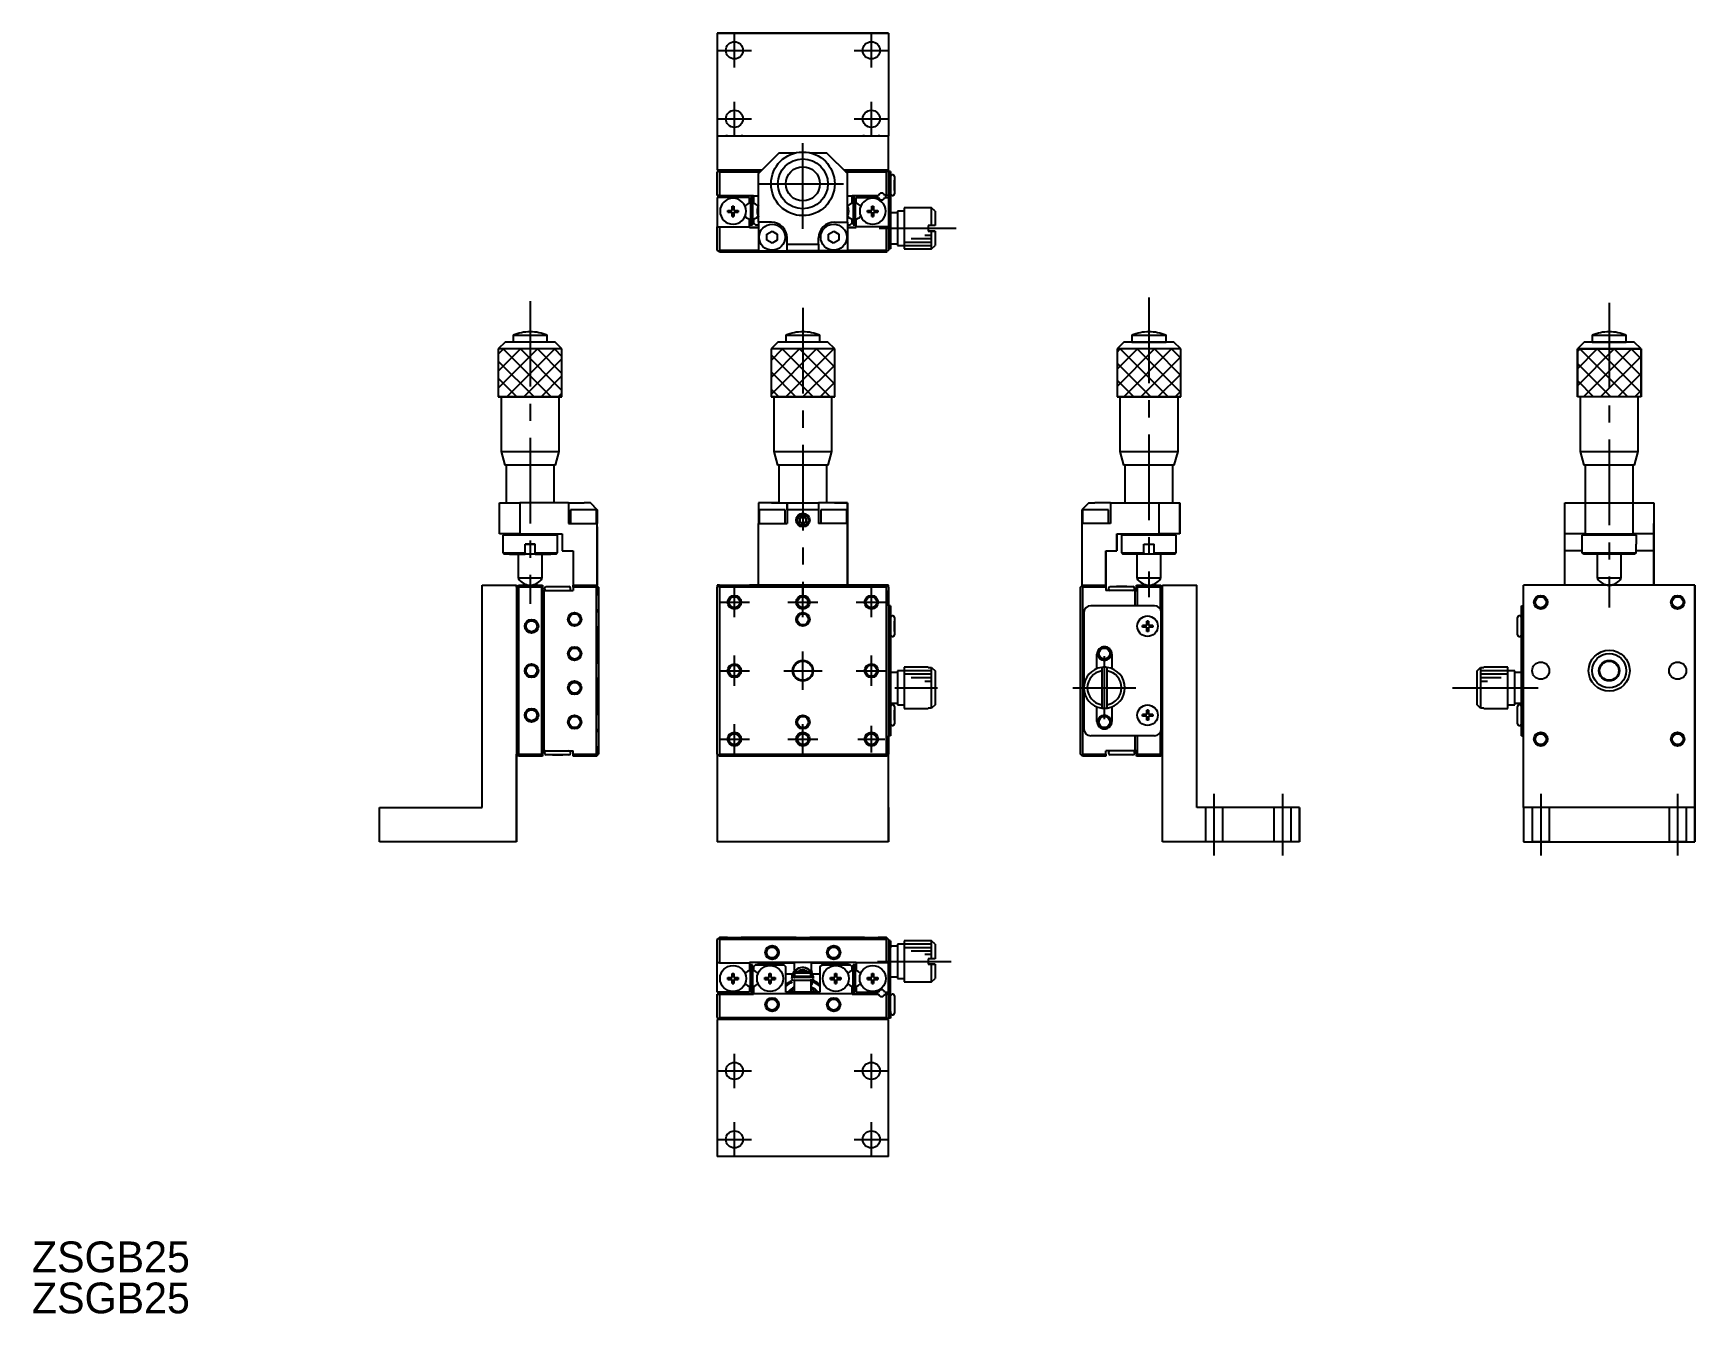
# Model space of a CAD drawing. Extents: x 140 to 383, y 1 to 188.
import ezdxf

# ---------------------------------------------------------------- set-up
doc = ezdxf.new("R2010")
doc.units = 0
doc.header["$LTSCALE"] = 10
doc.linetypes.add('CENTER', pattern=[2, 1.25, -0.25, 0.25, -0.25])
doc.linetypes.add('DASHED', pattern=[3.5, 2, -1.5])
doc.layers.get('0').update_dxf_attribs({"linetype": 'CONTINUOUS'})
doc.layers.add('CENTER', color=1, linetype='CENTER')
doc.styles.get("Standard").update_dxf_attribs({"font": 'FGP教科書体NT-M'})

msp = doc.modelspace()

# ---------------------------------------------------------------- texts
at = {"color": 7}
for p in [(140.303587, 6.879442), (140.303587, 0.879442)]:
    msp.add_text('ZSGB25', height=4.5, dxfattribs=at).set_placement(p)

# ---------------------------------------------------------------- linework, layer by layer
at = {"color": 7, "linetype": 'CONTINUOUS'}
for p, q in [((240.424146, 187.876756), (265.424146, 187.876756)), ((240.424146, 187.876756), (240.424146, 172.876756)), ((265.424146, 187.876756), (240.424146, 187.876756)), ((265.424146, 187.876756), (265.424146, 172.876756)), ((240.424146, 172.876756), (265.424146, 172.876756)), ((240.424146, 172.876756), (240.424146, 167.876756)), ((240.424146, 172.876756), (241.924151, 172.876756)), ((241.924151, 172.876756), (241.674146, 172.876756)), ((241.924151, 172.876756), (241.674146, 172.876756)), ((243.924141, 172.876756), (249.924151, 172.876756)), ((244.174146, 172.876756), (243.924141, 172.876756)), ((244.174146, 172.876756), (243.924141, 172.876756)), ((255.924141, 172.876756), (261.924151, 172.876756)), ((261.924151, 172.876756), (261.674146, 172.876756)), ((261.924151, 172.876756), (261.674146, 172.876756)), ((263.924141, 172.876756), (265.424146, 172.876756)), ((264.174146, 172.876756), (263.924141, 172.876756)), ((264.174146, 172.876756), (263.924141, 172.876756)), ((265.424146, 167.876756), (265.424146, 172.876756)), ((249.424146, 170.376756), (246.424146, 167.376756)), ((246.424146, 167.376756), (249.424146, 170.376756)), ((251.752608, 170.376756), (249.424146, 170.376756)), ((251.752608, 170.376756), (249.424146, 170.376756)), ((256.424146, 170.376756), (254.095683, 170.376756)), ((256.424146, 170.376756), (254.095683, 170.376756)), ((259.424146, 167.376756), (256.424146, 170.376756)), ((256.424146, 170.376756), (259.424146, 167.376756)), ((246.924146, 167.876756), (240.424146, 167.876756)), ((240.424146, 167.576756), (240.574146, 167.726756)), ((240.574146, 167.726756), (240.424146, 167.576756)), ((240.424146, 164.176756), (240.424146, 167.576756)), ((240.724146, 167.876756), (240.574146, 167.726756)), ((240.574146, 167.726756), (240.724146, 167.876756)), ((240.574146, 167.726756), (240.724146, 167.576756)), ((246.624146, 167.576756), (240.724146, 167.576756)), ((240.724146, 167.576756), (240.724146, 164.176756)), ((245.324146, 167.676756), (245.124146, 167.876756)), ((245.124146, 167.876756), (245.324146, 167.676756)), ((246.724146, 167.676756), (245.324146, 167.676756)), ((245.324146, 167.676756), (246.724146, 167.676756)), ((265.424146, 167.876756), (258.924146, 167.876756)), ((260.524146, 167.676756), (259.124146, 167.676756)), ((259.124146, 167.676756), (260.524146, 167.676756)), ((265.124146, 167.576756), (259.224146, 167.576756)), ((260.724146, 167.876756), (260.524146, 167.676756)), ((260.524146, 167.676756), (260.724146, 167.876756)), ((265.274146, 167.726756), (265.124146, 167.876756)), ((265.124146, 167.876756), (265.274146, 167.726756)), ((265.124146, 167.576756), (265.274146, 167.726756)), ((265.124146, 164.176756), (265.124146, 167.576756)), ((265.274146, 167.726756), (265.424146, 167.576756)), ((265.424146, 167.576756), (265.274146, 167.726756)), ((265.424146, 167.676756), (265.724146, 167.676756)), ((265.424146, 167.576756), (265.424146, 167.676756)), ((265.724146, 167.676756), (265.424146, 167.676756)), ((265.424146, 167.576756), (265.424146, 164.176756)), ((265.724146, 167.676756), (265.724146, 166.676756)), ((246.424146, 160.276756), (246.424146, 167.376756)), ((259.424146, 160.276756), (259.424146, 167.376756)), ((265.724146, 166.676756), (265.724146, 166.476756)), ((265.724146, 166.476756), (265.724146, 157.376756)), ((266.074146, 167.176756), (265.974146, 167.176756)), ((266.324146, 166.926756), (266.324146, 164.426756)), ((266.324146, 166.926756), (266.324146, 165.801756)), ((266.324146, 166.426756), (266.324146, 165.801756)), ((266.324146, 165.801756), (266.324146, 166.426756)), ((266.324146, 165.801756), (266.324146, 165.551756)), ((266.324146, 165.551756), (266.324146, 165.801756)), ((266.324146, 165.801756), (266.324146, 165.551756)), ((266.324146, 165.551756), (266.324146, 164.426756)), ((266.324146, 164.926756), (266.324146, 165.551756)), ((266.324146, 165.551756), (266.324146, 164.926756)), ((240.724146, 164.176756), (240.424146, 164.176756)), ((245.124146, 163.876756), (240.424146, 163.876756)), ((240.424146, 163.876756), (240.424146, 159.576756)), ((245.124146, 163.876756), (240.424146, 163.876756)), ((240.724146, 164.176756), (245.724146, 164.176756)), ((242.599146, 162.626756), (242.849146, 162.626756)), ((242.599146, 162.001756), (242.599146, 162.626756)), ((242.849146, 162.626756), (242.849146, 162.001756)), ((242.849146, 162.001756), (242.849146, 162.626756)), ((244.828896, 162.907759), (245.124146, 163.078222)), ((245.124146, 163.078222), (245.124146, 163.876756)), ((245.274146, 163.876756), (245.274146, 159.876756)), ((245.274146, 163.876756), (245.274146, 163.057768)), ((245.274146, 163.876756), (245.574146, 163.876756)), ((245.574146, 163.876756), (245.274146, 163.876756)), ((245.274146, 163.126756), (245.274146, 163.057768)), ((245.274146, 163.126756), (245.274146, 160.626756)), ((245.274146, 163.126756), (245.274146, 163.057768)), ((245.574146, 163.876756), (245.574146, 159.876756)), ((245.724146, 164.176756), (245.724146, 164.076756)), ((246.424146, 164.076756), (245.724146, 164.076756)), ((245.724146, 164.076756), (245.724146, 163.078222)), ((245.724146, 163.078222), (246.019396, 162.907759)), ((260.124146, 164.076756), (259.424146, 164.076756)), ((259.828896, 162.907759), (260.124146, 163.078222)), ((260.124146, 164.176756), (263.947176, 164.176756)), ((260.124146, 164.076756), (260.124146, 164.176756)), ((260.124146, 163.078222), (260.124146, 164.076756)), ((260.274146, 163.876756), (260.574146, 163.876756)), ((260.574146, 163.876756), (260.274146, 163.876756)), ((260.274146, 163.876756), (260.274146, 159.876756)), ((260.274146, 163.876756), (260.274146, 163.057768)), ((260.274146, 163.126756), (260.274146, 163.057768)), ((260.274146, 163.126756), (260.274146, 160.626756)), ((260.274146, 163.126756), (260.274146, 163.057768)), ((260.574146, 163.876756), (260.574146, 159.876756)), ((260.724146, 163.078222), (260.724146, 163.876756)), ((260.724146, 163.876756), (263.947176, 163.876756)), ((260.724146, 163.876756), (263.947176, 163.876756)), ((261.019396, 162.907759), (260.724146, 163.078222)), ((262.999146, 162.626756), (263.249146, 162.626756)), ((262.999146, 162.001756), (262.999146, 162.626756)), ((263.249146, 162.626756), (263.249146, 162.001756)), ((263.249146, 162.001756), (263.249146, 162.626756)), ((264.901115, 164.176756), (265.124146, 164.176756)), ((264.901115, 163.876756), (265.424146, 163.876756)), ((264.901115, 163.876756), (265.424146, 163.876756)), ((265.424146, 164.176756), (265.124146, 164.176756)), ((265.424146, 164.176756), (265.424146, 163.876756)), ((265.424146, 163.876756), (265.424146, 159.576756)), ((265.974146, 164.176756), (266.074146, 164.176756)), ((241.974146, 162.001756), (242.599146, 162.001756)), ((241.974146, 161.751756), (241.974146, 162.001756)), ((242.599146, 161.751756), (241.974146, 161.751756)), ((241.974146, 161.751756), (242.599146, 161.751756)), ((242.599146, 161.126756), (242.599146, 161.751756)), ((242.849146, 161.126756), (242.599146, 161.126756)), ((242.599146, 161.126756), (242.849146, 161.126756)), ((242.849146, 162.001756), (243.474146, 162.001756)), ((242.849146, 161.751756), (242.849146, 161.126756)), ((243.474146, 161.751756), (242.849146, 161.751756)), ((242.849146, 161.751756), (243.474146, 161.751756)), ((242.849146, 161.126756), (242.849146, 161.751756)), ((243.474146, 162.001756), (243.474146, 161.751756)), ((243.474146, 161.751756), (243.474146, 162.001756)), ((245.124146, 160.67529), (244.828896, 160.845753)), ((245.124146, 160.67529), (244.828896, 160.845753)), ((245.124146, 159.576756), (245.124146, 160.67529)), ((245.274146, 160.695744), (245.274146, 160.626756)), ((245.274146, 160.695744), (245.274146, 160.626756)), ((245.274146, 160.695744), (245.274146, 160.626756)), ((245.274146, 160.695744), (245.274146, 160.626756)), ((245.274146, 160.695744), (245.274146, 160.626756)), ((245.274146, 160.695744), (245.274146, 160.626756)), ((245.274146, 160.695744), (245.274146, 160.626756)), ((245.274146, 160.695744), (245.274146, 159.876756)), ((245.274146, 160.695744), (245.274146, 160.626756)), ((245.274146, 160.695744), (245.274146, 160.626756)), ((245.274146, 160.695744), (245.274146, 160.626756)), ((245.274146, 160.695744), (245.274146, 160.626756)), ((245.274146, 160.695744), (245.274146, 160.626756)), ((245.274146, 160.695744), (245.274146, 160.626756)), ((246.019396, 160.845753), (245.724146, 160.67529)), ((245.724146, 160.67529), (246.019396, 160.845753)), ((245.724146, 160.67529), (245.724146, 160.176756)), ((248.324146, 160.276756), (246.424146, 160.276756)), ((246.424146, 160.276756), (246.424146, 156.076756)), ((257.524146, 160.276756), (259.424146, 160.276756)), ((259.424146, 160.276756), (259.424146, 156.076756)), ((260.124146, 160.67529), (259.828896, 160.845753)), ((259.828896, 160.845753), (260.124146, 160.67529)), ((260.124146, 160.176756), (260.124146, 160.67529)), ((260.274146, 160.695744), (260.274146, 160.626756)), ((260.274146, 160.695744), (260.274146, 160.626756)), ((260.274146, 160.695744), (260.274146, 160.626756)), ((260.274146, 160.695744), (260.274146, 160.626756)), ((260.274146, 160.695744), (260.274146, 160.626756)), ((260.274146, 160.695744), (260.274146, 160.626756)), ((260.274146, 160.695744), (260.274146, 160.626756)), ((260.274146, 160.695744), (260.274146, 159.876756)), ((260.274146, 160.695744), (260.274146, 160.626756)), ((260.274146, 160.695744), (260.274146, 160.626756)), ((260.274146, 160.695744), (260.274146, 160.626756)), ((260.274146, 160.695744), (260.274146, 160.626756)), ((260.274146, 160.695744), (260.274146, 160.626756)), ((260.274146, 160.695744), (260.274146, 160.626756)), ((260.724146, 160.67529), (261.019396, 160.845753)), ((260.724146, 160.67529), (261.019396, 160.845753)), ((260.724146, 159.576756), (260.724146, 160.67529)), ((262.374146, 162.001756), (262.999146, 162.001756)), ((262.374146, 161.751756), (262.374146, 162.001756)), ((262.999146, 161.751756), (262.374146, 161.751756)), ((262.374146, 161.751756), (262.999146, 161.751756)), ((262.999146, 161.126756), (262.999146, 161.751756)), ((263.249146, 161.126756), (262.999146, 161.126756)), ((262.999146, 161.126756), (263.249146, 161.126756)), ((263.249146, 162.001756), (263.874146, 162.001756)), ((263.249146, 161.751756), (263.249146, 161.126756)), ((263.874146, 161.751756), (263.249146, 161.751756)), ((263.249146, 161.126756), (263.249146, 161.751756)), ((263.249146, 161.751756), (263.874146, 161.751756)), ((263.874146, 162.001756), (263.874146, 161.751756)), ((263.874146, 161.751756), (263.874146, 162.001756)), ((266.724146, 161.626756), (265.724146, 161.626756)), ((266.724146, 161.876756), (266.724146, 159.376756)), ((266.724146, 161.876756), (266.724146, 161.626756)), ((267.724146, 161.876756), (266.724146, 161.876756)), ((267.724146, 162.376756), (267.724146, 159.376756)), ((267.724146, 162.376756), (267.724146, 161.876756)), ((271.724146, 162.376756), (267.724146, 162.376756)), ((267.724146, 161.876756), (267.724146, 156.876756)), ((267.724146, 161.876756), (267.724146, 159.376756)), ((271.724146, 159.776756), (271.724146, 162.376756)), ((272.224146, 161.876756), (271.724146, 162.376756)), ((272.224146, 161.876756), (272.224146, 159.776756)), ((240.424146, 159.576756), (245.124146, 159.576756)), ((240.424146, 159.576756), (240.724146, 159.576756)), ((240.424146, 156.176756), (240.424146, 159.576756)), ((240.724146, 159.576756), (240.724146, 156.176756)), ((240.724146, 159.576756), (245.124146, 159.576756)), ((245.124146, 159.476756), (245.124146, 159.576756)), ((246.424146, 159.476756), (245.124146, 159.476756)), ((245.124146, 159.476756), (246.424146, 159.476756)), ((245.274146, 159.876756), (245.574146, 159.876756)), ((245.724146, 160.176756), (246.024146, 159.876756)), ((246.024146, 159.876756), (246.424146, 159.876756)), ((247.670255, 157.650554), (247.678098, 158.516544)), ((247.678098, 158.516544), (248.431989, 158.942746)), ((248.431989, 158.942746), (249.178037, 158.502959)), ((249.178037, 158.502959), (249.170193, 157.636969)), ((250.624146, 157.076756), (250.624146, 157.976756)), ((255.224146, 157.076756), (255.224146, 157.976756)), ((256.670255, 157.650554), (256.678098, 158.516544)), ((256.678098, 158.516544), (257.431989, 158.942746)), ((257.431989, 158.942746), (258.178037, 158.502959)), ((258.178037, 158.502959), (258.170193, 157.636969)), ((259.424146, 159.876756), (259.824146, 159.876756)), ((260.724146, 159.476756), (259.424146, 159.476756)), ((259.424146, 159.476756), (260.724146, 159.476756)), ((259.824146, 159.876756), (260.124146, 160.176756)), ((260.274146, 159.876756), (260.574146, 159.876756)), ((265.124146, 159.576756), (260.724146, 159.576756)), ((260.724146, 159.576756), (260.724146, 159.476756)), ((265.424146, 159.576756), (260.724146, 159.576756)), ((265.124146, 156.176756), (265.124146, 159.576756)), ((265.124146, 159.576756), (265.424146, 159.576756)), ((265.424146, 159.576756), (265.424146, 156.176756)), ((266.724146, 159.376756), (266.724146, 156.876756)), ((267.724146, 159.376756), (267.724146, 156.376756)), ((267.724146, 159.376756), (267.724146, 156.876756)), ((271.224146, 159.776756), (271.224146, 158.976756)), ((271.724146, 159.776756), (271.224146, 159.776756)), ((271.224146, 158.976756), (271.724146, 158.976756)), ((271.724146, 158.976756), (271.224146, 158.976756)), ((272.224146, 159.776756), (271.724146, 159.776756)), ((271.724146, 156.376756), (271.724146, 158.976756)), ((271.724146, 158.976756), (272.224146, 158.976756)), ((272.224146, 158.976756), (271.724146, 158.976756)), ((272.224146, 158.976756), (272.224146, 156.876756)), ((240.574146, 156.026756), (240.424146, 156.176756)), ((240.724146, 156.176756), (240.574146, 156.026756)), ((240.724146, 155.876756), (240.574146, 156.026756)), ((240.724146, 156.176756), (246.424146, 156.176756)), ((265.124146, 155.876756), (240.724146, 155.876756)), ((246.424146, 156.076756), (250.624146, 156.076756)), ((248.416303, 157.210766), (247.670255, 157.650554)), ((249.170193, 157.636969), (248.416303, 157.210766)), ((250.624146, 157.076756), (255.224146, 157.076756)), ((250.624146, 156.076756), (250.624146, 157.076756)), ((255.224146, 156.076756), (250.624146, 156.076756)), ((255.224146, 157.076756), (255.224146, 156.076756)), ((259.424146, 156.076756), (255.224146, 156.076756)), ((257.416303, 157.210766), (256.670255, 157.650554)), ((258.170193, 157.636969), (257.416303, 157.210766)), ((259.424146, 156.176756), (265.124146, 156.176756)), ((265.274146, 156.026756), (265.124146, 156.176756)), ((265.124146, 155.876756), (265.274146, 156.026756)), ((265.424146, 156.176756), (265.274146, 156.026756)), ((265.724146, 156.376756), (265.424146, 156.376756)), ((265.724146, 157.376756), (265.724146, 156.376756)), ((265.724146, 157.126756), (266.724146, 157.126756)), ((266.724146, 157.126756), (266.724146, 156.876756)), ((266.724146, 156.876756), (267.724146, 156.876756)), ((267.724146, 156.876756), (267.724146, 156.376756)), ((267.724146, 156.376756), (271.724146, 156.376756)), ((271.724146, 156.376756), (272.224146, 156.876756)), ((210.584331, 143.755254), (215.584331, 143.755254)), ((210.584331, 143.755254), (210.584331, 142.755254)), ((215.584331, 142.755254), (215.584331, 143.755254)), ((250.424146, 143.755254), (255.424146, 143.755254)), ((250.424146, 143.755254), (250.424146, 142.755254)), ((255.424146, 142.755254), (255.424146, 143.755254)), ((300.971883, 143.755254), (305.971883, 143.755254)), ((300.971883, 143.755254), (300.971883, 142.755254)), ((305.971883, 142.755254), (305.971883, 143.755254)), ((368.209126, 143.755254), (370.709126, 143.755254)), ((368.209126, 143.755254), (368.209126, 142.755254)), ((370.709126, 143.755254), (373.209126, 143.755254)), ((373.209126, 142.755254), (373.209126, 143.755254)), ((209.434331, 142.755254), (208.434331, 141.755254)), ((217.734331, 141.755254), (208.434331, 141.755254)), ((208.434331, 141.755254), (208.434331, 134.755254)), ((216.734331, 142.755254), (209.434331, 142.755254)), ((217.734331, 141.755254), (216.734331, 142.755254)), ((217.734331, 134.755254), (217.734331, 141.755254)), ((249.274146, 142.755254), (248.274146, 141.755254)), ((257.574146, 141.755254), (248.274146, 141.755254)), ((248.274146, 141.755254), (248.274146, 134.755254)), ((256.574146, 142.755254), (249.274146, 142.755254)), ((257.574146, 141.755254), (256.574146, 142.755254)), ((257.574146, 134.755254), (257.574146, 141.755254)), ((299.821883, 142.755254), (298.821883, 141.755254)), ((308.121883, 141.755254), (298.821883, 141.755254)), ((298.821883, 141.755254), (298.821883, 134.755254)), ((300.971883, 142.755254), (299.821883, 142.755254)), ((307.121883, 142.755254), (299.821883, 142.755254)), ((305.971883, 142.755254), (300.971883, 142.755254)), ((300.971883, 142.755254), (305.971883, 142.755254)), ((307.121883, 142.755254), (305.971883, 142.755254)), ((308.121883, 141.755254), (307.121883, 142.755254)), ((308.121883, 134.755254), (308.121883, 141.755254)), ((367.059126, 142.755254), (366.059126, 141.755254)), ((370.709126, 141.755254), (366.059126, 141.755254)), ((366.059126, 141.755254), (366.059126, 134.755254)), ((368.209126, 142.755254), (367.059126, 142.755254)), ((370.709126, 142.755254), (367.059126, 142.755254)), ((373.209126, 142.755254), (368.209126, 142.755254)), ((368.209126, 142.755254), (370.709126, 142.755254)), ((374.359126, 142.755254), (370.709126, 142.755254)), ((370.709126, 142.755254), (373.209126, 142.755254)), ((375.359126, 141.755254), (370.709126, 141.755254)), ((374.359126, 142.755254), (373.209126, 142.755254)), ((375.359126, 141.755254), (374.359126, 142.755254)), ((375.359126, 134.755254), (375.359126, 141.755254)), ((208.834331, 134.755254), (208.434331, 134.755254)), ((217.734331, 134.755254), (208.434331, 134.755254)), ((213.084331, 134.755254), (208.834331, 134.755254)), ((217.334331, 134.755254), (208.834331, 134.755254)), ((208.834331, 134.755254), (208.834331, 126.755254)), ((217.334331, 134.755254), (213.084331, 134.755254)), ((217.734331, 134.755254), (217.334331, 134.755254)), ((217.334331, 126.755254), (217.334331, 134.755254)), ((248.674146, 134.755254), (248.274146, 134.755254)), ((257.574146, 134.755254), (248.274146, 134.755254)), ((257.174146, 134.755254), (248.674146, 134.755254)), ((257.174146, 134.755254), (248.674146, 134.755254)), ((248.674146, 134.755254), (248.674146, 126.755254)), ((257.574146, 134.755254), (257.174146, 134.755254)), ((257.174146, 126.755254), (257.174146, 134.755254)), ((303.471883, 134.755254), (298.821883, 134.755254)), ((299.221883, 134.755254), (299.221883, 126.755254)), ((308.121883, 134.755254), (303.471883, 134.755254)), ((307.721883, 126.755254), (307.721883, 134.755254)), ((375.359126, 134.755254), (366.059126, 134.755254)), ((366.459126, 134.755254), (366.459126, 126.755254)), ((374.959126, 126.755254), (374.959126, 134.755254)), ((208.834331, 126.755254), (217.334331, 126.755254)), ((208.834331, 126.755254), (209.384331, 124.755254)), ((216.784331, 124.755254), (217.334331, 126.755254)), ((248.674146, 126.755254), (252.924146, 126.755254)), ((248.674146, 126.755254), (249.224146, 124.755254)), ((252.924146, 126.755254), (257.174146, 126.755254)), ((256.624146, 124.755254), (257.174146, 126.755254)), ((299.221883, 126.755254), (307.721883, 126.755254)), ((299.221883, 126.755254), (299.771883, 124.755254)), ((307.171883, 124.755254), (307.721883, 126.755254)), ((366.459126, 126.755254), (374.959126, 126.755254)), ((366.459126, 126.755254), (367.009126, 124.755254)), ((374.409126, 124.755254), (374.959126, 126.755254)), ((216.784331, 124.755254), (209.384331, 124.755254)), ((209.584331, 124.755254), (209.384331, 124.755254)), ((216.584331, 124.755254), (209.584331, 124.755254)), ((209.584331, 124.755254), (209.584331, 119.255254)), ((216.784331, 124.755254), (216.584331, 124.755254)), ((216.584331, 119.255254), (216.584331, 124.755254)), ((249.424146, 124.755254), (249.224146, 124.755254)), ((256.624146, 124.755254), (249.224146, 124.755254)), ((256.424146, 124.755254), (249.424146, 124.755254)), ((249.424146, 124.755254), (249.424146, 119.255254)), ((256.624146, 124.755254), (256.424146, 124.755254)), ((256.424146, 119.255254), (256.424146, 124.755254)), ((307.171883, 124.755254), (299.771883, 124.755254)), ((299.971883, 124.755254), (299.971883, 119.255254)), ((306.971883, 119.255254), (306.971883, 124.755254)), ((370.709126, 124.755254), (367.009126, 124.755254)), ((367.209126, 124.755254), (367.209126, 119.255254)), ((374.409126, 124.755254), (370.709126, 124.755254)), ((374.209126, 119.255254), (374.209126, 124.755254)), ((208.584331, 114.755254), (208.584331, 119.255254)), ((208.584331, 119.255254), (211.584331, 119.255254)), ((211.584331, 119.255254), (211.584331, 114.755254)), ((218.684331, 119.255254), (211.584331, 119.255254)), ((218.684331, 119.255254), (218.684331, 116.255254)), ((218.684331, 119.255254), (218.684331, 116.255254)), ((218.684331, 119.255254), (220.984331, 119.255254)), ((221.884331, 119.255254), (220.984331, 119.255254)), ((222.884331, 118.255254), (221.884331, 119.255254)), ((221.884331, 119.255254), (222.884331, 118.255254)), ((248.324146, 119.255254), (246.424146, 119.255254)), ((249.424146, 119.255254), (246.424146, 119.255254)), ((246.424146, 119.255254), (246.424146, 116.255254)), ((248.324146, 119.255254), (250.624146, 119.255254)), ((250.624146, 119.255254), (255.224146, 119.255254)), ((250.624146, 118.255254), (250.624146, 119.255254)), ((250.624146, 119.255254), (250.624146, 116.255254)), ((257.524146, 119.255254), (255.224146, 119.255254)), ((255.224146, 119.255254), (255.224146, 118.255254)), ((255.224146, 119.255254), (255.224146, 116.255254)), ((259.424146, 119.255254), (256.424146, 119.255254)), ((257.524146, 119.255254), (259.424146, 119.255254)), ((259.424146, 119.255254), (259.424146, 116.255254)), ((259.424146, 114.755254), (259.424146, 119.255254)), ((294.671883, 119.255254), (293.671883, 118.255254)), ((294.671883, 119.255254), (295.571883, 119.255254)), ((297.871883, 119.255254), (295.571883, 119.255254)), ((297.871883, 119.255254), (297.871883, 116.255254)), ((297.871883, 119.255254), (304.971883, 119.255254)), ((297.871883, 119.255254), (297.871883, 116.255254)), ((304.971883, 114.755254), (304.971883, 119.255254)), ((304.971883, 119.255254), (307.971883, 119.255254)), ((307.971883, 119.255254), (307.971883, 114.755254)), ((307.971883, 114.755254), (307.971883, 119.255254)), ((364.209126, 114.755254), (364.209126, 119.255254)), ((364.209126, 119.255254), (367.209126, 119.255254)), ((367.209126, 119.255254), (367.209126, 114.755254)), ((367.209126, 119.255254), (374.209126, 119.255254)), ((374.209126, 114.755254), (374.209126, 119.255254)), ((374.209126, 119.255254), (377.209126, 119.255254)), ((377.209126, 119.255254), (377.209126, 114.755254)), ((377.209126, 119.255254), (377.209126, 116.255254)), ((222.784331, 118.255254), (218.984331, 118.255254)), ((218.984331, 118.255254), (218.984331, 116.255254)), ((222.784331, 116.255254), (222.784331, 118.255254)), ((222.884331, 118.255254), (222.884331, 116.255254)), ((222.884331, 118.255254), (222.884331, 117.755249)), ((250.324068, 118.255254), (246.524146, 118.255254)), ((246.524146, 118.255254), (246.524146, 116.255254)), ((250.324146, 116.255254), (250.324146, 118.255254)), ((255.224146, 118.255254), (250.624146, 118.255254)), ((250.624146, 118.255254), (250.624146, 116.255254)), ((252.474146, 117.015061), (252.5104, 117.035993)), ((252.474146, 116.973199), (252.474146, 117.015061)), ((252.474146, 117.015061), (252.474146, 116.495446)), ((252.474146, 116.537309), (252.474146, 116.973199)), ((252.474146, 116.495446), (252.474146, 116.537309)), ((252.5104, 117.035993), (252.887892, 117.253938)), ((252.887892, 117.253938), (252.924146, 117.274869)), ((252.924146, 117.274869), (252.9604, 117.253938)), ((252.9604, 117.253938), (253.337892, 117.035993)), ((253.337892, 117.035993), (253.374146, 117.015061)), ((253.374146, 117.015061), (253.374146, 116.973199)), ((253.374146, 116.973199), (253.374146, 116.537309)), ((253.374146, 116.537309), (253.374146, 116.495446)), ((255.224146, 118.255254), (255.224146, 116.255254)), ((259.324068, 118.255254), (255.524146, 118.255254)), ((255.524146, 118.255254), (255.524146, 116.255254)), ((259.324146, 116.255254), (259.324146, 118.255254)), ((293.671883, 118.255254), (293.671883, 116.255254)), ((295.654675, 118.255254), (293.771883, 118.255254)), ((293.771883, 118.255254), (293.771883, 116.255254)), ((297.571883, 118.255254), (295.654675, 118.255254)), ((297.571883, 116.255254), (297.571883, 118.255254)), ((211.584331, 114.755254), (208.584331, 114.755254)), ((209.284331, 114.755254), (209.084331, 114.555254)), ((213.084331, 114.555254), (209.084331, 114.555254)), ((209.084331, 114.555254), (209.084331, 111.955254)), ((211.584331, 114.755254), (217.784331, 114.755254)), ((217.084331, 114.555254), (213.084331, 114.555254)), ((217.084331, 114.555254), (216.884331, 114.755254)), ((217.084331, 111.955254), (217.084331, 114.555254)), ((217.784331, 114.755254), (217.784331, 112.255254)), ((218.684331, 116.255254), (222.884331, 116.255254)), ((222.884331, 107.255254), (222.884331, 116.255254)), ((222.884331, 115.755259), (222.884331, 107.255254)), ((246.424146, 116.255254), (250.624146, 116.255254)), ((246.424146, 107.255254), (246.424146, 116.255254)), ((246.524146, 116.255254), (246.424146, 116.255254)), ((250.324146, 116.255254), (250.624146, 116.255254)), ((252.5104, 116.474515), (252.474146, 116.495446)), ((252.474146, 116.495446), (252.924146, 116.235639)), ((252.887892, 116.25657), (252.5104, 116.474515)), ((252.924146, 116.235639), (252.887892, 116.25657)), ((252.924146, 116.235639), (253.374146, 116.495446)), ((252.9604, 116.25657), (252.924146, 116.235639)), ((253.337892, 116.474515), (252.9604, 116.25657)), ((253.374146, 116.495446), (253.337892, 116.474515)), ((259.424146, 116.255254), (255.224146, 116.255254)), ((255.524146, 116.255254), (255.224146, 116.255254)), ((259.324146, 116.255254), (259.424146, 116.255254)), ((259.424146, 116.255254), (259.424146, 107.255254)), ((259.424146, 112.255254), (259.424146, 114.755254)), ((293.671883, 116.255254), (293.671883, 107.255254)), ((297.871883, 116.255254), (293.671883, 116.255254)), ((298.771883, 112.255254), (298.771883, 114.755254)), ((298.771883, 114.755254), (304.971883, 114.755254)), ((298.771883, 114.755254), (298.771883, 112.255254)), ((299.671883, 114.755254), (299.471883, 114.555254)), ((307.471883, 114.555254), (299.471883, 114.555254)), ((299.471883, 114.555254), (299.471883, 111.955254)), ((307.971883, 114.755254), (304.971883, 114.755254)), ((307.471883, 114.555254), (307.271883, 114.755254)), ((307.471883, 111.955254), (307.471883, 114.555254)), ((366.909126, 114.755254), (364.209126, 114.755254)), ((367.209126, 114.755254), (364.209126, 114.755254)), ((364.209126, 112.255254), (364.209126, 114.755254)), ((366.909126, 114.755254), (366.709126, 114.555254)), ((374.709126, 114.555254), (366.709126, 114.555254)), ((366.709126, 114.555254), (366.709126, 113.255254)), ((367.209126, 114.755254), (374.209126, 114.755254)), ((377.209126, 114.755254), (374.209126, 114.755254)), ((377.209126, 114.755254), (374.509126, 114.755254)), ((374.709126, 114.555254), (374.509126, 114.755254)), ((374.709126, 113.255254), (374.709126, 114.555254)), ((377.209126, 107.255254), (377.209126, 116.255254)), ((377.209126, 114.755254), (377.209126, 112.255254)), ((209.084331, 111.955254), (212.334331, 111.955254)), ((209.084331, 111.955254), (209.284331, 111.755254)), ((209.984249, 111.755254), (209.284331, 111.755254)), ((212.334331, 111.755254), (209.284331, 111.755254)), ((210.084331, 111.755254), (212.334331, 111.755254)), ((211.334331, 111.755254), (211.334331, 108.255254)), ((212.334331, 113.255254), (213.834331, 113.255254)), ((212.334331, 111.955254), (212.334331, 113.255254)), ((213.834331, 113.255254), (212.334331, 113.255254)), ((212.334331, 111.755254), (212.334331, 113.255254)), ((212.334331, 111.955254), (212.334331, 111.755254)), ((213.834331, 111.755254), (212.334331, 111.755254)), ((213.834331, 111.955254), (213.834331, 113.255254)), ((213.834331, 111.955254), (217.084331, 111.955254)), ((213.834331, 111.755254), (213.834331, 111.955254)), ((216.884331, 111.755254), (213.834331, 111.755254)), ((213.834331, 111.755254), (216.084331, 111.755254)), ((214.834331, 108.255254), (214.834331, 111.755254)), ((216.884331, 111.755254), (216.084331, 111.755254)), ((216.884331, 111.755254), (217.084331, 111.955254)), ((217.784331, 112.255254), (219.384331, 112.255254)), ((219.384331, 112.255254), (219.384331, 107.255254)), ((259.424146, 107.255254), (259.424146, 112.255254)), ((297.171883, 112.255254), (298.771883, 112.255254)), ((297.171883, 107.255254), (297.171883, 112.255254)), ((297.171883, 112.255254), (297.171883, 107.255254)), ((299.471883, 111.955254), (302.721883, 111.955254)), ((299.471883, 111.955254), (299.671883, 111.755254)), ((302.721883, 111.755254), (299.671883, 111.755254)), ((301.721883, 111.755254), (301.721883, 108.255254)), ((303.421862, 111.755254), (302.721742, 111.755254)), ((302.721883, 113.255254), (304.221883, 113.255254)), ((302.721883, 111.955254), (302.721883, 113.255254)), ((302.721883, 111.755254), (302.721883, 113.255254)), ((302.721883, 111.955254), (302.721883, 111.755254)), ((303.471883, 111.755254), (303.421862, 111.755254)), ((304.221883, 111.755254), (303.471883, 111.755254)), ((304.221883, 111.955254), (304.221883, 113.255254)), ((304.221883, 111.955254), (307.471883, 111.955254)), ((304.221883, 111.755254), (304.221883, 111.955254)), ((307.271883, 111.755254), (304.221883, 111.755254)), ((305.221883, 108.255254), (305.221883, 111.755254)), ((307.271883, 111.755254), (307.471883, 111.955254)), ((366.780068, 112.255254), (364.209126, 112.255254)), ((366.780068, 112.255254), (364.209126, 112.255254)), ((364.209126, 107.255254), (364.209126, 112.255254)), ((366.709126, 113.255254), (366.780068, 113.255254)), ((366.780068, 111.955254), (366.780068, 113.255254)), ((366.780068, 111.955254), (374.638184, 111.955254)), ((366.983874, 111.755254), (366.780068, 111.955254)), ((374.434378, 111.755254), (366.983874, 111.755254)), ((368.959126, 111.755254), (368.959126, 108.255254)), ((372.459126, 108.255254), (372.459126, 111.755254)), ((374.638184, 111.955254), (374.434378, 111.755254)), ((374.638184, 113.255254), (374.709126, 113.255254)), ((374.638184, 111.955254), (374.638184, 113.255254)), ((377.209126, 112.255254), (374.638184, 112.255254)), ((377.209126, 112.255254), (374.638184, 112.255254)), ((377.209126, 112.255254), (377.209126, 107.255254)), ((206.084331, 74.755254), (206.084331, 107.255254)), ((206.084331, 107.255254), (211.084331, 107.255254)), ((211.084331, 107.255254), (211.084331, 69.755254)), ((211.084331, 106.955254), (211.084331, 107.255254)), ((211.084331, 106.955254), (211.234331, 107.105254)), ((211.234331, 107.105254), (211.384331, 107.255254)), ((211.384331, 106.955254), (211.234331, 107.105254)), ((214.834331, 108.255254), (211.334331, 108.255254)), ((211.384331, 107.255254), (214.784331, 107.255254)), ((214.784331, 106.955254), (211.384331, 106.955254)), ((211.384331, 106.955254), (211.384331, 82.555254)), ((214.784331, 107.255254), (214.784331, 106.955254)), ((214.784331, 107.255254), (214.784331, 82.255254)), ((214.784331, 107.255254), (214.884331, 107.255254)), ((214.784331, 82.555254), (214.784331, 106.955254)), ((214.784331, 104.755254), (214.784331, 106.855254)), ((214.784331, 102.655254), (214.784331, 106.855254)), ((214.884331, 107.255254), (214.884331, 106.455254)), ((214.884331, 106.455254), (214.884331, 107.255254)), ((215.184331, 106.805254), (215.184331, 106.705254)), ((215.434331, 107.055254), (217.084331, 107.055254)), ((216.334331, 107.055254), (216.959331, 107.055254)), ((216.959331, 107.055254), (217.209331, 107.055254)), ((217.084331, 107.055254), (218.734331, 107.055254)), ((217.209331, 107.055254), (217.834331, 107.055254)), ((218.984331, 106.705254), (218.984331, 106.805254)), ((219.384331, 107.255254), (222.784331, 107.255254)), ((219.384331, 106.955254), (219.384331, 107.255254)), ((222.784331, 106.955254), (219.384331, 106.955254)), ((219.384331, 106.955254), (219.384331, 106.455254)), ((222.784331, 107.255254), (222.934331, 107.105254)), ((222.934331, 107.105254), (222.784331, 107.255254)), ((222.884331, 107.255254), (222.784331, 107.255254)), ((222.934331, 107.105254), (222.784331, 106.955254)), ((222.784331, 82.555254), (222.784331, 106.955254)), ((223.084331, 106.955254), (222.934331, 107.105254)), ((223.084331, 106.955254), (222.934331, 107.105254)), ((223.084331, 106.955254), (223.084331, 82.555254)), ((223.084331, 105.755249), (223.084331, 106.955254)), ((240.724146, 107.255254), (240.424146, 107.255254)), ((240.424146, 107.255254), (240.424146, 106.955254)), ((240.424146, 107.255254), (240.724146, 107.255254)), ((240.574146, 107.105254), (240.424146, 106.955254)), ((240.424146, 82.555254), (240.424146, 106.955254)), ((240.724146, 107.255254), (240.574146, 107.105254)), ((240.724146, 106.955254), (240.574146, 107.105254)), ((240.724146, 107.255254), (246.424146, 107.255254)), ((240.724146, 107.255254), (245.124146, 107.255254)), ((265.124146, 106.955254), (240.724146, 106.955254)), ((240.724146, 106.955254), (240.724146, 82.555254)), ((246.424146, 107.255254), (245.124146, 107.255254)), ((259.424146, 107.255254), (246.424146, 107.255254)), ((260.724146, 107.255254), (259.424146, 107.255254)), ((259.424146, 107.255254), (265.124146, 107.255254)), ((265.124146, 107.255254), (260.724146, 107.255254)), ((265.124146, 107.255254), (265.424146, 106.955254)), ((265.274146, 107.105254), (265.124146, 107.255254)), ((265.424146, 107.255254), (265.124146, 107.255254)), ((265.124146, 107.255254), (265.424146, 107.255254)), ((265.124146, 106.955254), (265.274146, 107.105254)), ((265.124146, 82.555254), (265.124146, 106.955254)), ((265.424146, 106.955254), (265.274146, 107.105254)), ((265.424146, 106.955254), (265.424146, 107.255254)), ((265.424146, 106.955254), (265.424146, 107.255254)), ((265.424146, 106.955254), (265.424146, 82.555254)), ((265.424146, 106.955254), (265.424146, 106.455254)), ((293.471883, 106.955254), (293.621883, 107.105254)), ((293.471883, 82.555254), (293.471883, 106.955254)), ((293.621883, 107.105254), (293.771883, 107.255254)), ((293.771883, 106.955254), (293.621883, 107.105254)), ((293.671883, 107.255254), (293.771883, 107.255254)), ((293.771883, 107.255254), (297.171883, 107.255254)), ((293.771883, 106.955254), (293.771883, 82.555254)), ((297.171883, 106.955254), (293.771883, 106.955254)), ((297.171883, 107.255254), (297.171883, 106.455254)), ((297.171883, 107.255254), (297.171883, 106.955254)), ((297.171883, 106.955254), (297.171883, 106.455254)), ((297.571883, 106.805254), (297.571883, 106.705254)), ((297.821883, 107.055254), (301.121883, 107.055254)), ((297.821883, 107.055254), (299.346883, 107.055254)), ((298.721883, 107.055254), (299.346883, 107.055254)), ((299.346883, 107.055254), (298.721883, 107.055254)), ((299.346883, 107.055254), (299.471883, 107.055254)), ((299.346883, 107.055254), (299.596883, 107.055254)), ((299.596883, 107.055254), (299.346883, 107.055254)), ((299.471883, 107.055254), (299.596883, 107.055254)), ((299.596883, 107.055254), (301.121883, 107.055254)), ((300.221883, 107.055254), (299.596883, 107.055254)), ((299.596883, 107.055254), (300.221883, 107.055254)), ((301.371883, 106.705254), (301.371883, 106.805254)), ((301.671883, 106.455254), (301.671883, 107.255254)), ((301.671883, 107.255254), (301.771883, 107.255254)), ((305.221883, 108.255254), (301.721883, 108.255254)), ((301.771883, 106.955254), (301.771883, 107.255254)), ((301.771883, 107.255254), (305.171883, 107.255254)), ((305.171883, 106.955254), (301.771883, 106.955254)), ((301.771883, 106.955254), (301.771883, 104.255254)), ((305.171883, 107.255254), (305.321883, 107.105254)), ((305.321883, 107.105254), (305.171883, 107.255254)), ((305.321883, 107.105254), (305.171883, 106.955254)), ((305.171883, 103.691144), (305.171883, 106.955254)), ((305.271883, 107.155254), (305.471883, 106.955254)), ((305.471883, 106.955254), (305.271883, 107.155254)), ((305.321883, 107.105254), (305.471883, 106.955254)), ((305.471883, 106.955254), (305.321883, 107.105254)), ((305.471883, 69.755254), (305.471883, 107.255254)), ((305.471883, 107.255254), (310.471883, 107.255254)), ((310.471883, 74.755254), (310.471883, 107.255254)), ((310.471883, 105.755249), (310.471883, 107.255254)), ((383.209126, 107.255254), (358.209126, 107.255254)), ((358.209126, 74.755254), (358.209126, 107.255254)), ((370.709126, 108.255254), (368.959126, 108.255254)), ((372.459126, 108.255254), (370.709126, 108.255254)), ((383.209126, 74.755254), (383.209126, 107.255254)), ((383.209126, 107.255254), (383.209126, 74.755254)), ((214.784331, 102.655254), (214.784331, 104.755254)), ((214.884331, 106.455254), (215.084331, 106.455254)), ((215.084331, 106.455254), (215.084331, 83.055254)), ((215.084331, 106.455254), (216.284331, 106.455254)), ((216.284331, 106.455254), (219.384331, 106.455254)), ((265.424146, 104.255254), (265.424146, 106.455254)), ((300.271883, 106.455254), (297.171883, 106.455254)), ((301.471883, 106.455254), (300.271883, 106.455254)), ((301.471883, 104.255254), (301.471883, 106.455254)), ((301.471883, 104.255254), (301.471883, 106.455254)), ((301.471883, 106.455254), (301.671883, 106.455254)), ((223.084331, 103.255249), (223.084331, 103.755259)), ((265.424146, 104.255254), (265.724146, 104.255254)), ((265.724146, 104.255254), (265.424146, 104.255254)), ((265.724146, 104.255254), (265.724146, 103.255254)), ((265.724146, 104.255254), (265.724146, 103.255254)), ((265.724146, 102.505254), (265.724146, 103.255254)), ((265.724146, 103.255254), (265.724146, 86.255254)), ((265.724146, 101.255254), (265.724146, 102.305254)), ((265.724146, 102.255254), (265.724146, 102.305254)), ((266.074146, 102.755254), (265.974146, 102.755254)), ((266.324146, 102.505254), (266.324146, 101.255254)), ((266.324146, 102.505254), (266.324146, 101.380254)), ((266.324146, 102.005254), (266.324146, 101.380254)), ((266.324146, 101.380254), (266.324146, 102.005254)), ((293.971883, 103.255254), (293.971883, 92.255254)), ((304.271883, 104.255254), (294.971883, 104.255254)), ((303.146883, 102.005254), (303.396883, 102.005254)), ((303.146883, 101.380254), (303.146883, 102.005254)), ((303.146883, 102.005254), (303.146883, 101.380254)), ((303.396883, 102.005254), (303.146883, 102.005254)), ((303.396883, 102.005254), (303.396883, 101.380254)), ((305.271883, 86.255254), (305.271883, 103.255254)), ((305.271883, 103.255254), (305.271883, 86.255254)), ((310.471883, 97.755249), (310.471883, 103.755259)), ((357.309126, 100.005254), (357.309126, 102.505254)), ((357.309126, 101.380254), (357.309126, 102.005254)), ((357.659126, 102.755254), (357.559126, 102.755254)), ((357.909126, 104.255254), (358.209126, 104.255254)), ((357.909126, 103.255254), (357.909126, 104.255254)), ((357.909126, 86.255254), (357.909126, 103.255254)), ((223.084331, 95.755249), (223.084331, 101.255259)), ((265.724146, 101.048367), (265.724146, 101.255254)), ((265.724146, 100.37465), (265.724146, 101.048367)), ((265.724146, 100.205254), (265.724146, 100.255254)), ((265.724146, 100.241193), (265.724146, 100.255254)), ((265.724146, 94.505254), (265.724146, 100.005254)), ((265.974146, 99.755254), (266.074146, 99.755254)), ((266.324146, 101.380254), (266.324146, 101.130254)), ((266.324146, 101.130254), (266.324146, 101.380254)), ((266.324146, 101.380254), (266.324146, 101.130254)), ((266.324146, 101.255254), (266.324146, 100.005254)), ((266.324146, 101.130254), (266.324146, 100.005254)), ((266.324146, 100.505254), (266.324146, 101.130254)), ((266.324146, 101.130254), (266.324146, 100.505254)), ((302.521883, 101.380254), (303.146883, 101.380254)), ((302.521883, 101.130254), (302.521883, 101.380254)), ((303.146883, 101.380254), (302.521883, 101.380254)), ((302.521883, 101.380254), (302.521883, 101.130254)), ((303.146883, 101.130254), (302.521883, 101.130254)), ((303.146883, 100.505254), (303.146883, 101.130254)), ((303.146883, 101.130254), (303.146883, 100.505254)), ((303.396883, 100.505254), (303.146883, 100.505254)), ((303.396883, 101.380254), (304.021883, 101.380254)), ((304.021883, 101.380254), (303.396883, 101.380254)), ((303.396883, 101.130254), (303.396883, 100.505254)), ((304.021883, 101.130254), (303.396883, 101.130254)), ((304.021883, 101.380254), (304.021883, 101.130254)), ((357.309126, 101.130254), (357.309126, 101.380254)), ((357.309126, 100.505254), (357.309126, 101.130254)), ((357.559126, 99.755254), (357.659126, 99.755254)), ((265.724146, 97.155254), (265.724146, 98.255254)), ((265.724146, 97.155254), (265.724146, 98.255254)), ((265.724146, 94.218032), (265.724146, 97.155254)), ((265.724146, 97.155254), (265.724146, 94.505254)), ((295.871883, 95.046311), (295.871883, 97.155254)), ((295.871883, 95.046311), (295.871883, 97.155254)), ((298.071883, 97.155254), (298.071883, 95.046311)), ((223.084331, 95.755249), (223.084331, 96.255254)), ((223.084331, 95.755249), (223.084331, 96.255254)), ((266.724146, 94.755254), (266.724146, 89.755254)), ((267.724146, 94.755254), (266.724146, 94.755254)), ((267.724146, 95.255254), (267.724146, 89.255254)), ((271.224146, 95.255254), (267.724146, 95.255254)), ((271.224146, 95.255254), (271.224146, 95.228468)), ((271.224146, 95.255254), (271.224146, 95.228468)), ((271.224146, 95.228468), (271.724146, 95.228468)), ((271.724146, 89.28204), (271.724146, 95.228468)), ((271.724146, 95.228468), (272.224146, 94.723046)), ((272.224146, 94.723046), (272.224146, 89.787461)), ((272.224146, 94.723046), (272.224146, 89.787461)), ((296.571883, 95.228468), (296.571883, 94.723046)), ((296.571883, 95.228468), (296.571883, 89.28204)), ((296.571883, 94.723046), (296.571883, 89.787461)), ((297.371883, 94.723046), (297.371883, 95.228468)), ((297.371883, 89.787461), (297.371883, 94.723046)), ((310.471883, 93.505254), (310.471883, 96.005254)), ((310.471883, 93.505254), (310.471883, 96.005254)), ((351.409126, 94.723046), (351.909126, 95.228468)), ((351.409126, 89.787461), (351.409126, 94.723046)), ((351.909126, 95.228468), (351.909126, 89.28204)), ((351.909126, 95.228468), (352.409126, 95.228468)), ((352.409126, 95.228468), (352.409126, 95.255254)), ((355.909126, 95.255254), (352.409126, 95.255254)), ((355.909126, 94.755254), (355.909126, 95.255254)), ((355.909126, 89.255254), (355.909126, 95.255254)), ((355.909126, 89.755254), (355.909126, 94.755254)), ((355.909126, 89.755254), (355.909126, 94.755254)), ((356.909126, 94.755254), (355.909126, 94.755254)), ((356.909126, 94.505254), (356.909126, 94.755254)), ((356.909126, 89.755254), (356.909126, 94.755254)), ((223.084331, 93.255254), (223.084331, 93.755259)), ((223.084331, 88.255249), (223.084331, 93.755259)), ((223.084331, 93.255254), (223.084331, 93.755259)), ((266.724146, 94.505254), (265.724146, 94.505254)), ((293.971883, 92.255254), (293.971883, 86.255254)), ((357.909126, 94.505254), (356.909126, 94.505254)), ((265.724146, 87.355254), (265.724146, 90.292475)), ((265.724146, 90.005254), (266.724146, 90.005254)), ((265.724146, 90.005254), (265.724146, 87.355254)), ((265.724146, 89.505254), (265.724146, 90.005254)), ((310.471883, 85.755249), (310.471883, 91.755259)), ((356.909126, 89.755254), (356.909126, 90.005254)), ((356.909126, 90.005254), (357.909126, 90.005254)), ((265.724146, 88.255254), (265.724146, 89.305254)), ((265.724146, 89.255254), (265.724146, 89.305254)), ((265.724146, 88.048394), (265.724146, 88.255254)), ((265.724146, 87.37465), (265.724146, 88.048394)), ((266.074146, 89.755254), (265.974146, 89.755254)), ((266.324146, 89.505254), (266.324146, 88.255254)), ((266.324146, 89.505254), (266.324146, 88.380254)), ((266.324146, 89.005254), (266.324146, 88.380254)), ((266.324146, 88.380254), (266.324146, 89.005254)), ((266.324146, 88.380254), (266.324146, 88.130254)), ((266.324146, 88.130254), (266.324146, 88.380254)), ((266.324146, 88.380254), (266.324146, 88.130254)), ((266.324146, 88.255254), (266.324146, 87.005254)), ((266.324146, 88.130254), (266.324146, 87.005254)), ((266.324146, 87.505254), (266.324146, 88.130254)), ((266.324146, 88.130254), (266.324146, 87.505254)), ((266.724146, 89.755254), (267.724146, 89.755254)), ((267.724146, 89.255254), (271.224146, 89.255254)), ((271.724146, 89.28204), (271.224146, 89.28204)), ((271.224146, 89.28204), (271.224146, 89.255254)), ((271.224146, 89.28204), (271.224146, 89.255254)), ((272.224146, 89.787461), (271.724146, 89.28204)), ((295.871883, 87.355254), (295.871883, 89.464197)), ((295.871883, 87.355254), (295.871883, 89.464197)), ((296.571883, 89.787461), (296.571883, 89.28204)), ((297.371883, 89.28204), (297.371883, 89.787461)), ((298.071883, 89.464197), (298.071883, 87.355254)), ((302.521883, 88.380254), (303.146883, 88.380254)), ((302.521883, 88.130254), (302.521883, 88.380254)), ((303.146883, 88.380254), (302.521883, 88.380254)), ((302.521883, 88.380254), (302.521883, 88.130254)), ((303.146883, 88.130254), (302.521883, 88.130254)), ((303.146883, 89.005254), (303.396883, 89.005254)), ((303.146883, 88.380254), (303.146883, 89.005254)), ((303.146883, 89.005254), (303.146883, 88.380254)), ((303.396883, 89.005254), (303.146883, 89.005254)), ((303.146883, 87.505254), (303.146883, 88.130254)), ((303.146883, 88.130254), (303.146883, 87.505254)), ((303.396883, 87.505254), (303.146883, 87.505254)), ((303.396883, 89.005254), (303.396883, 88.380254)), ((303.396883, 88.380254), (304.021883, 88.380254)), ((304.021883, 88.380254), (303.396883, 88.380254)), ((303.396883, 88.130254), (303.396883, 87.505254)), ((304.021883, 88.130254), (303.396883, 88.130254)), ((304.021883, 88.380254), (304.021883, 88.130254)), ((351.909126, 89.28204), (351.409126, 89.787461)), ((352.409126, 89.28204), (351.909126, 89.28204)), ((352.409126, 89.255254), (352.409126, 89.28204)), ((352.409126, 89.255254), (355.909126, 89.255254)), ((355.909126, 89.255254), (355.909126, 89.755254)), ((355.909126, 89.755254), (356.909126, 89.755254)), ((357.309126, 87.005254), (357.309126, 89.505254)), ((357.309126, 88.380254), (357.309126, 89.005254)), ((357.309126, 88.130254), (357.309126, 88.380254)), ((357.309126, 87.505254), (357.309126, 88.130254)), ((357.659126, 89.755254), (357.559126, 89.755254)), ((214.784331, 84.755254), (214.784331, 86.855254)), ((214.784331, 82.655254), (214.784331, 86.855254)), ((223.084331, 85.755249), (223.084331, 86.255259)), ((265.724146, 85.255254), (265.424146, 85.255254)), ((265.424146, 83.055254), (265.424146, 85.255254)), ((265.724146, 86.255254), (265.724146, 87.355254)), ((265.724146, 86.255254), (265.724146, 87.355254)), ((265.724146, 87.205254), (265.724146, 87.255254)), ((265.724146, 87.241197), (265.724146, 87.255254)), ((265.724146, 86.255254), (265.724146, 87.005254)), ((265.724146, 86.255254), (265.724146, 85.255254)), ((265.724146, 86.255254), (265.724146, 85.255254)), ((265.974146, 86.755254), (266.074146, 86.755254)), ((304.271883, 85.255254), (294.971883, 85.255254)), ((301.471883, 83.055254), (301.471883, 85.255254)), ((301.471883, 83.055254), (301.471883, 85.255254)), ((301.771883, 85.255254), (301.771883, 82.555254)), ((305.171883, 82.555254), (305.171883, 85.819364)), ((357.559126, 86.755254), (357.659126, 86.755254)), ((357.909126, 85.255254), (357.909126, 86.255254)), ((358.209126, 85.255254), (357.909126, 85.255254)), ((357.909126, 85.255254), (358.209126, 85.255254)), ((211.234331, 82.405254), (211.084331, 82.555254)), ((211.084331, 69.755254), (211.084331, 82.555254)), ((211.234331, 82.405254), (211.384331, 82.555254)), ((211.384331, 82.555254), (214.784331, 82.555254)), ((214.784331, 82.655254), (214.784331, 84.755254)), ((214.784331, 82.555254), (214.784331, 82.255254)), ((214.884331, 83.055254), (214.884331, 82.255254)), ((215.084331, 83.055254), (214.884331, 83.055254)), ((214.884331, 82.255254), (214.884331, 83.055254)), ((215.084331, 83.055254), (219.384331, 83.055254)), ((215.184331, 82.805254), (215.184331, 82.705254)), ((218.984331, 82.705254), (218.984331, 82.805254)), ((219.384331, 82.555254), (219.384331, 83.055254)), ((219.384331, 82.555254), (222.784331, 82.555254)), ((219.384331, 82.255254), (219.384331, 82.555254)), ((222.784331, 82.555254), (222.934331, 82.405254)), ((222.934331, 82.405254), (223.084331, 82.555254)), ((222.934331, 82.405254), (223.084331, 82.555254)), ((223.084331, 82.555254), (223.084331, 83.755259)), ((240.424146, 82.555254), (240.574146, 82.405254)), ((240.424146, 82.555254), (240.424146, 69.755254)), ((240.574146, 82.405254), (240.724146, 82.555254)), ((240.724146, 82.555254), (265.124146, 82.555254)), ((265.274146, 82.405254), (265.124146, 82.555254)), ((265.274146, 82.405254), (265.424146, 82.555254)), ((265.424146, 82.555254), (265.424146, 83.055254)), ((265.424146, 69.755254), (265.424146, 82.555254)), ((265.424146, 74.755254), (265.424146, 82.555254)), ((293.621883, 82.405254), (293.471883, 82.555254)), ((293.621883, 82.405254), (293.771883, 82.555254)), ((293.771883, 82.555254), (297.171883, 82.555254)), ((301.471883, 83.055254), (297.171883, 83.055254)), ((297.171883, 82.555254), (297.171883, 83.055254)), ((297.171883, 82.255254), (297.171883, 83.055254)), ((297.171883, 82.555254), (297.171883, 82.255254)), ((297.571883, 82.805254), (297.571883, 82.705254)), ((301.371883, 82.705254), (301.371883, 82.805254)), ((301.671883, 83.055254), (301.471883, 83.055254)), ((301.671883, 82.255254), (301.671883, 83.055254)), ((301.771883, 82.255254), (301.771883, 82.555254)), ((301.771883, 82.555254), (305.171883, 82.555254)), ((305.171883, 82.555254), (305.321883, 82.405254)), ((305.271883, 82.355254), (305.471883, 82.555254)), ((305.471883, 82.555254), (305.271883, 82.355254)), ((305.471883, 82.555254), (305.321883, 82.405254)), ((305.321883, 82.405254), (305.471883, 82.555254)), ((310.471883, 74.755254), (310.471883, 83.755259)), ((211.384331, 82.255254), (211.234331, 82.405254)), ((214.784331, 82.255254), (211.384331, 82.255254)), ((214.884331, 82.255254), (214.784331, 82.255254)), ((218.734331, 82.455254), (215.434331, 82.455254)), ((216.959331, 82.455254), (215.434331, 82.455254)), ((216.334331, 82.455254), (216.959331, 82.455254)), ((216.959331, 82.455254), (216.334331, 82.455254)), ((217.084331, 82.455254), (216.959331, 82.455254)), ((217.209331, 82.455254), (216.959331, 82.455254)), ((216.959331, 82.455254), (217.209331, 82.455254)), ((217.209331, 82.455254), (217.084331, 82.455254)), ((218.734331, 82.455254), (217.209331, 82.455254)), ((217.834331, 82.455254), (217.209331, 82.455254)), ((217.209331, 82.455254), (217.834331, 82.455254)), ((222.784331, 82.255254), (219.384331, 82.255254)), ((222.934331, 82.405254), (222.784331, 82.255254)), ((222.784331, 82.255254), (222.934331, 82.405254)), ((240.574146, 82.405254), (240.724146, 82.255254)), ((265.124146, 82.255254), (240.724146, 82.255254)), ((265.124146, 82.255254), (265.274146, 82.405254)), ((293.771883, 82.255254), (293.621883, 82.405254)), ((297.171883, 82.255254), (293.771883, 82.255254)), ((299.471883, 82.455254), (297.821883, 82.455254)), ((299.346883, 82.455254), (298.721883, 82.455254)), ((299.596883, 82.455254), (299.346883, 82.455254)), ((301.121883, 82.455254), (299.471883, 82.455254)), ((300.221883, 82.455254), (299.596883, 82.455254)), ((301.771883, 82.255254), (301.671883, 82.255254)), ((305.171883, 82.255254), (301.771883, 82.255254)), ((305.321883, 82.405254), (305.171883, 82.255254)), ((305.171883, 82.255254), (305.321883, 82.405254)), ((191.084331, 69.755254), (191.084331, 74.755254)), ((191.084331, 74.755254), (206.084331, 74.755254)), ((265.424146, 74.755254), (265.424146, 69.755254)), ((325.471883, 74.755254), (310.471883, 74.755254)), ((325.471883, 74.755254), (325.471883, 69.755254)), ((325.471883, 69.755254), (325.471883, 74.755254)), ((358.209126, 74.755254), (358.209126, 69.755254)), ((383.209126, 74.755254), (358.209126, 74.755254)), ((383.209126, 69.755254), (383.209126, 74.755254)), ((383.209126, 74.755254), (383.209126, 69.755254)), ((211.084331, 69.755254), (191.084331, 69.755254)), ((265.424146, 69.755254), (240.424146, 69.755254)), ((325.471883, 69.755254), (305.471883, 69.755254)), ((358.209126, 69.755254), (383.209126, 69.755254)), ((358.209126, 69.755254), (383.209126, 69.755254)), ((361.959126, 69.755254), (359.459126, 69.755254)), ((361.959126, 69.755254), (359.459126, 69.755254)), ((361.959126, 69.755254), (359.459126, 69.755254)), ((361.959126, 69.755254), (359.459126, 69.755254)), ((381.959126, 69.755254), (379.459126, 69.755254)), ((381.959126, 69.755254), (379.459126, 69.755254)), ((381.959126, 69.755254), (379.459126, 69.755254)), ((381.959126, 69.755254), (379.459126, 69.755254)), ((240.424146, 55.488998), (240.574146, 55.638998)), ((240.574146, 55.638998), (240.424146, 55.488998)), ((240.424146, 52.088998), (240.424146, 55.488998)), ((240.574146, 55.638998), (240.724146, 55.788998)), ((240.724146, 55.788998), (240.574146, 55.638998)), ((240.574146, 55.638998), (240.724146, 55.488998)), ((240.724146, 55.788998), (265.124146, 55.788998)), ((241.924151, 55.788998), (240.724146, 55.788998)), ((265.124146, 55.488998), (240.724146, 55.488998)), ((240.724146, 55.488998), (240.724146, 52.088998)), ((251.924151, 55.788998), (243.924141, 55.788998)), ((251.924151, 55.788998), (251.424146, 55.788998)), ((251.924151, 55.788998), (251.424146, 55.788998)), ((254.424146, 55.788998), (253.924141, 55.788998)), ((261.924151, 55.788998), (253.924141, 55.788998)), ((254.424146, 55.788998), (253.924141, 55.788998)), ((265.124146, 55.788998), (263.924141, 55.788998)), ((265.274146, 55.638998), (265.124146, 55.788998)), ((265.124146, 55.788998), (265.274146, 55.638998)), ((265.124146, 55.488998), (265.274146, 55.638998)), ((265.124146, 52.088998), (265.124146, 55.488998)), ((265.274146, 55.638998), (265.424146, 55.488998)), ((265.424146, 55.488998), (265.274146, 55.638998)), ((265.424146, 55.488998), (265.424146, 52.088998)), ((265.424146, 55.288998), (265.724146, 55.288998)), ((265.724146, 55.288998), (265.424146, 55.288998)), ((265.724146, 55.288998), (265.724146, 54.288998)), ((266.724146, 54.538998), (265.724146, 54.538998)), ((265.724146, 45.188998), (265.724146, 54.288998)), ((266.724146, 54.788998), (266.724146, 49.788998)), ((267.724146, 54.788998), (266.724146, 54.788998)), ((267.724146, 55.288998), (267.724146, 49.288998)), ((271.724146, 55.288998), (267.724146, 55.288998)), ((271.724146, 52.688998), (271.724146, 55.288998)), ((272.224146, 54.788998), (271.724146, 55.288998)), ((272.224146, 54.788998), (272.224146, 52.688998)), ((272.224146, 54.788998), (272.224146, 52.688998)), ((240.724146, 52.088998), (240.424146, 52.088998)), ((240.424146, 47.788998), (240.424146, 52.088998)), ((240.724146, 52.088998), (245.124146, 52.088998)), ((245.124146, 50.990464), (244.828896, 50.820001)), ((245.124146, 52.188998), (260.724146, 52.188998)), ((245.124146, 52.088998), (245.124146, 52.188998)), ((245.124146, 52.088998), (245.124146, 50.990464)), ((245.274146, 47.788998), (245.274146, 51.788998)), ((245.574146, 51.788998), (245.274146, 51.788998)), ((245.274146, 51.788998), (245.574146, 51.788998)), ((245.574146, 50.970011), (245.574146, 51.788998)), ((245.574146, 47.788998), (245.574146, 51.788998)), ((245.574148, 51.038998), (245.574148, 50.97001)), ((245.574148, 51.038998), (245.574148, 50.97001)), ((245.574148, 51.038998), (245.574148, 50.97001)), ((245.574148, 51.038998), (245.574148, 50.97001)), ((245.574148, 51.038998), (245.574148, 50.97001)), ((245.574148, 51.038998), (245.574148, 50.97001)), ((245.574148, 51.038998), (245.574148, 50.97001)), ((245.574148, 51.038998), (245.574148, 48.538998)), ((245.574148, 51.038998), (245.574148, 50.97001)), ((245.574148, 51.038998), (245.574148, 50.97001)), ((245.574148, 51.038998), (245.574148, 50.97001)), ((245.574148, 51.038998), (245.574148, 50.97001)), ((245.574148, 51.038998), (245.574148, 50.97001)), ((245.574148, 51.038998), (245.574148, 50.97001)), ((246.024146, 51.788998), (245.724146, 51.488998)), ((245.724146, 51.488998), (246.024146, 51.788998)), ((245.724146, 51.488998), (245.724146, 50.990464)), ((245.724146, 50.990464), (246.019396, 50.820001)), ((250.124146, 51.788998), (246.024146, 51.788998)), ((246.024146, 51.788998), (250.124146, 51.788998)), ((246.424146, 52.188998), (246.424146, 52.088998)), ((246.424146, 52.088998), (251.674146, 52.088998)), ((246.424146, 51.788998), (246.424146, 52.088998)), ((250.424146, 51.488998), (250.124146, 51.788998)), ((250.124146, 51.788998), (250.424146, 51.488998)), ((250.424146, 47.788998), (250.424146, 51.488998)), ((251.674146, 52.188998), (251.674146, 51.069208)), ((253.223414, 50.98554), (253.362199, 50.936538)), ((254.174146, 50.950244), (254.174146, 52.188998)), ((254.174146, 52.088998), (259.424146, 52.088998)), ((255.724146, 51.788998), (255.424146, 51.488998)), ((255.424146, 51.488998), (255.724146, 51.788998)), ((255.424146, 51.488998), (255.424146, 47.788998)), ((259.824146, 51.788998), (255.724146, 51.788998)), ((255.724146, 51.788998), (259.824146, 51.788998)), ((259.424146, 52.188998), (259.424146, 52.088998)), ((259.424146, 52.088998), (259.424146, 51.788998)), ((260.124146, 51.488998), (259.824146, 51.788998)), ((259.824146, 51.788998), (260.124146, 51.488998)), ((259.828896, 50.820001), (260.124146, 50.990464)), ((260.124146, 50.990464), (260.124146, 51.488998)), ((260.274146, 47.788998), (260.274146, 51.788998)), ((260.574146, 51.788998), (260.274146, 51.788998)), ((260.274146, 51.788998), (260.574146, 51.788998)), ((260.574146, 47.788998), (260.574146, 51.788998)), ((260.574146, 50.970011), (260.574146, 51.788998)), ((260.574148, 51.038998), (260.574148, 50.97001)), ((260.574148, 51.038998), (260.574148, 50.97001)), ((260.574148, 51.038998), (260.574148, 50.97001)), ((260.574148, 51.038998), (260.574148, 50.97001)), ((260.574148, 51.038998), (260.574148, 50.97001)), ((260.574148, 51.038998), (260.574148, 50.97001)), ((260.574148, 51.038998), (260.574148, 50.97001)), ((260.574148, 51.038998), (260.574148, 48.538998)), ((260.574148, 51.038998), (260.574148, 50.97001)), ((260.574148, 51.038998), (260.574148, 50.97001)), ((260.574148, 51.038998), (260.574148, 50.97001)), ((260.574148, 51.038998), (260.574148, 50.97001)), ((260.574148, 51.038998), (260.574148, 50.97001)), ((260.574148, 51.038998), (260.574148, 50.97001)), ((260.724146, 52.188998), (260.724146, 52.088998)), ((265.124146, 52.088998), (260.724146, 52.088998)), ((260.724146, 52.088998), (260.724146, 50.990464)), ((260.724146, 50.990464), (261.019396, 50.820001)), ((265.424146, 52.088998), (265.124146, 52.088998)), ((265.424146, 47.788998), (265.424146, 52.088998)), ((271.224146, 52.688998), (271.224146, 51.888998)), ((271.724146, 52.688998), (271.224146, 52.688998)), ((271.224146, 52.688998), (271.224146, 51.888998)), ((271.224146, 51.888998), (271.724146, 51.888998)), ((271.724146, 51.888998), (271.224146, 51.888998)), ((272.224146, 52.688998), (271.724146, 52.688998)), ((271.724146, 49.288998), (271.724146, 51.888998)), ((271.724146, 51.888998), (272.224146, 51.888998)), ((272.224146, 51.888998), (271.724146, 51.888998)), ((272.224146, 51.888998), (272.224146, 49.788998)), ((272.224146, 51.888998), (272.224146, 49.788998)), ((241.974146, 49.913998), (242.599146, 49.913998)), ((241.974146, 49.663998), (241.974146, 49.913998)), ((241.974146, 49.913998), (241.974146, 49.663998)), ((242.599146, 49.663998), (241.974146, 49.663998)), ((241.974146, 49.663998), (242.599146, 49.663998)), ((242.599146, 50.538998), (242.849146, 50.538998)), ((242.599146, 49.913998), (242.599146, 50.538998)), ((242.599146, 50.538998), (242.599146, 49.913998)), ((242.599146, 49.038998), (242.599146, 49.663998)), ((242.599146, 49.663998), (242.599146, 49.038998)), ((242.849146, 49.038998), (242.599146, 49.038998)), ((242.599146, 49.038998), (242.849146, 49.038998)), ((242.849146, 50.538998), (242.849146, 49.913998)), ((242.849146, 49.913998), (243.474146, 49.913998)), ((242.849146, 49.663998), (242.849146, 49.038998)), ((243.474146, 49.663998), (242.849146, 49.663998)), ((242.849146, 49.663998), (243.474146, 49.663998)), ((243.474146, 49.913998), (243.474146, 49.663998)), ((244.828896, 48.757995), (245.124146, 48.587532)), ((244.828896, 48.757995), (245.124146, 48.587532)), ((245.124146, 48.587532), (245.124146, 47.788998)), ((245.574146, 47.788998), (245.574146, 48.607986)), ((246.019396, 48.757995), (245.724146, 48.587532)), ((245.724146, 48.587532), (246.019396, 48.757995)), ((245.724146, 48.587532), (245.724146, 47.588998)), ((247.374146, 49.913998), (247.999146, 49.913998)), ((247.374146, 49.663998), (247.374146, 49.913998)), ((247.374146, 49.913998), (247.374146, 49.663998)), ((247.999146, 49.663998), (247.374146, 49.663998)), ((247.374146, 49.663998), (247.999146, 49.663998)), ((247.999146, 50.538998), (248.249146, 50.538998)), ((247.999146, 49.913998), (247.999146, 50.538998)), ((247.999146, 50.538998), (247.999146, 49.913998)), ((247.999146, 49.038998), (247.999146, 49.663998)), ((247.999146, 49.663998), (247.999146, 49.038998)), ((248.249146, 49.038998), (247.999146, 49.038998)), ((247.999146, 49.038998), (248.249146, 49.038998)), ((248.249146, 50.538998), (248.249146, 49.913998)), ((248.249146, 49.913998), (248.874146, 49.913998)), ((248.249146, 49.663998), (248.249146, 49.038998)), ((248.874146, 49.663998), (248.249146, 49.663998)), ((248.249146, 49.663998), (248.874146, 49.663998)), ((248.874146, 49.913998), (248.874146, 49.663998)), ((250.424146, 50.488998), (251.3571, 50.488998)), ((251.32271, 49.876519), (251.277354, 49.785701)), ((251.277354, 49.785701), (251.290522, 49.68351)), ((251.290522, 49.68351), (251.358672, 49.606302)), ((251.41197, 49.927825), (251.32271, 49.876519)), ((251.358672, 49.606302), (251.465776, 49.576528)), ((251.515239, 49.93874), (251.41197, 49.927825)), ((251.421161, 50.326134), (251.419677, 50.292688)), ((251.419677, 50.292688), (251.419859, 50.259211)), ((251.419859, 50.259211), (251.421709, 50.225783)), ((251.42431, 50.359464), (251.421161, 50.326134)), ((251.421709, 50.225783), (251.425221, 50.192488)), ((251.429114, 50.392597), (251.42431, 50.359464)), ((251.425221, 50.192488), (251.430386, 50.159407)), ((251.435564, 50.425452), (251.429114, 50.392597)), ((251.430386, 50.159407), (251.437193, 50.126622)), ((251.443641, 50.457947), (251.435564, 50.425452)), ((251.437193, 50.126622), (251.445624, 50.094215)), ((251.453328, 50.490001), (251.443641, 50.457947)), ((251.445624, 50.094215), (251.455659, 50.062264)), ((251.464599, 50.521537), (251.453328, 50.490001)), ((251.455659, 50.062264), (251.467273, 50.030849)), ((251.477428, 50.552475), (251.464599, 50.521537)), ((251.467273, 50.030849), (251.480437, 50.000047)), ((251.491784, 50.58274), (251.477428, 50.552475)), ((251.480437, 50.000047), (251.49512, 49.969934)), ((254.264656, 49.926278), (251.485002, 49.926278)), ((251.507629, 50.612255), (251.491784, 50.58274)), ((251.49512, 49.969934), (251.511285, 49.940585)), ((251.52398, 50.63946), (251.507629, 50.612255)), ((251.511285, 49.940585), (251.512474, 49.938556)), ((251.642879, 49.943617), (251.515239, 49.93874)), ((251.525017, 50.639964), (251.52398, 50.63946)), ((251.526056, 50.639961), (251.525017, 50.639964)), ((251.52742, 50.639747), (251.526056, 50.639961)), ((251.529105, 50.639325), (251.52742, 50.639747)), ((251.531107, 50.638695), (251.529105, 50.639325)), ((251.529706, 50.647525), (251.687938, 50.561797)), ((251.533421, 50.637858), (251.531107, 50.638695)), ((251.536044, 50.636817), (251.533421, 50.637858)), ((251.538969, 50.635573), (251.536044, 50.636817)), ((251.542189, 50.634129), (251.538969, 50.635573)), ((251.547525, 50.631612), (251.542189, 50.634129)), ((251.553475, 50.628671), (251.547525, 50.631612)), ((251.560011, 50.625319), (251.553475, 50.628671)), ((251.5671, 50.621575), (251.560011, 50.625319)), ((251.574706, 50.617455), (251.5671, 50.621575)), ((251.582793, 50.612982), (251.574706, 50.617455)), ((251.59132, 50.608175), (251.582793, 50.612982)), ((251.600246, 50.603061), (251.59132, 50.608175)), ((251.609525, 50.597663), (251.600246, 50.603061)), ((251.619112, 50.592009), (251.609525, 50.597663)), ((251.62896, 50.586126), (251.619112, 50.592009)), ((251.63902, 50.580043), (251.62896, 50.586126)), ((251.649242, 50.573792), (251.63902, 50.580043)), ((251.642879, 49.943617), (251.654021, 49.943467)), ((251.660633, 49.495705), (251.645102, 49.568376)), ((251.659575, 50.567401), (251.649242, 50.573792)), ((251.654021, 49.943467), (251.665131, 49.942361)), ((251.704146, 50.288998), (251.654146, 50.288998)), ((251.704146, 50.288998), (251.654146, 50.288998)), ((251.654146, 50.288998), (251.654146, 50.088998)), ((254.154146, 50.088998), (251.654146, 50.088998)), ((251.654146, 50.088998), (251.828963, 49.914181)), ((251.731303, 49.566155), (251.654146, 49.488998)), ((254.154146, 49.488998), (251.654146, 49.488998)), ((251.654146, 49.488998), (251.654146, 47.788998)), ((251.669969, 50.560904), (251.659575, 50.567401)), ((251.665131, 49.942361), (251.676147, 49.940305)), ((251.680372, 50.554332), (251.669969, 50.560904)), ((251.676147, 49.940305), (251.68701, 49.937311)), ((251.704146, 50.539052), (251.680372, 50.554332)), ((251.68701, 49.937311), (251.697659, 49.933394)), ((251.687938, 50.561797), (251.705835, 50.550328)), ((251.697659, 49.933394), (251.708037, 49.928576)), ((251.914196, 50.788998), (251.704146, 50.588998)), ((254.104146, 50.588998), (251.704146, 50.588998)), ((251.704146, 50.588998), (251.704146, 50.288998)), ((251.708037, 49.928576), (251.718087, 49.922884)), ((251.718087, 49.922884), (251.727754, 49.916348)), ((251.724146, 49.566326), (251.724146, 49.558998)), ((253.894095, 50.788998), (251.914196, 50.788998)), ((253.894095, 50.788998), (251.914196, 50.788998)), ((253.362199, 50.936538), (253.496118, 50.870638)), ((253.496118, 50.870638), (253.588465, 50.812519)), ((253.588465, 50.812519), (253.620991, 50.789169)), ((254.104146, 50.588998), (253.894095, 50.788998)), ((253.980548, 49.915401), (254.154146, 50.088998)), ((254.0372, 49.945479), (254.011573, 49.946083)), ((254.153322, 49.942131), (254.0372, 49.945479)), ((254.051111, 49.985674), (254.102095, 50.026343)), ((254.154146, 49.488998), (254.075547, 49.567597)), ((254.100351, 50.03505), (254.115418, 49.943419)), ((254.105804, 49.568401), (254.100851, 49.542493)), ((254.104146, 50.288998), (254.104146, 50.588998)), ((254.154146, 50.288998), (254.104146, 50.288998)), ((254.154146, 50.288998), (254.104146, 50.288998)), ((254.268683, 49.936701), (254.153322, 49.942131)), ((254.154146, 50.088998), (254.154146, 50.288998)), ((254.154146, 47.788998), (254.154146, 49.488998)), ((254.212567, 50.879811), (254.225811, 50.88813)), ((254.216206, 50.889082), (254.22019, 50.895044)), ((254.284129, 50.773609), (254.225534, 50.889075)), ((254.372611, 49.915657), (254.268683, 49.936701)), ((254.352216, 49.588389), (254.438773, 49.64948)), ((254.449884, 49.846217), (254.372611, 49.915657)), ((254.394551, 50.488998), (255.424146, 50.488998)), ((254.46113, 49.989651), (254.424144, 50.181002)), ((254.438773, 49.64948), (254.474624, 49.747561)), ((254.474624, 49.747561), (254.449884, 49.846217)), ((256.974146, 49.913998), (257.599146, 49.913998)), ((256.974146, 49.663998), (256.974146, 49.913998)), ((256.974146, 49.913998), (256.974146, 49.663998)), ((257.599146, 49.663998), (256.974146, 49.663998)), ((256.974146, 49.663998), (257.599146, 49.663998)), ((257.599146, 50.538998), (257.849146, 50.538998)), ((257.599146, 49.913998), (257.599146, 50.538998)), ((257.599146, 50.538998), (257.599146, 49.913998)), ((257.599146, 49.038998), (257.599146, 49.663998)), ((257.599146, 49.663998), (257.599146, 49.038998)), ((257.849146, 49.038998), (257.599146, 49.038998)), ((257.599146, 49.038998), (257.849146, 49.038998)), ((257.849146, 50.538998), (257.849146, 49.913998)), ((257.849146, 49.913998), (258.474146, 49.913998)), ((257.849146, 49.663998), (257.849146, 49.038998)), ((258.474146, 49.663998), (257.849146, 49.663998)), ((257.849146, 49.663998), (258.474146, 49.663998)), ((258.474146, 49.913998), (258.474146, 49.663998)), ((260.124146, 48.587532), (259.828896, 48.757995)), ((259.828896, 48.757995), (260.124146, 48.587532)), ((260.124146, 47.588998), (260.124146, 48.587532)), ((260.574146, 47.788998), (260.574146, 48.607986)), ((260.574148, 48.607986), (260.574148, 48.538998)), ((260.574148, 48.607986), (260.574148, 48.538998)), ((260.574148, 48.607986), (260.574148, 48.538998)), ((260.574148, 48.607986), (260.574148, 48.538998)), ((260.574148, 48.607986), (260.574148, 48.538998)), ((260.574148, 48.607986), (260.574148, 48.538998)), ((260.574148, 48.607986), (260.574148, 48.538998)), ((260.574148, 48.607986), (260.574148, 48.538998)), ((260.574148, 48.607986), (260.574148, 48.538998)), ((260.574148, 48.607986), (260.574148, 48.538998)), ((260.574148, 48.607986), (260.574148, 48.538998)), ((260.574148, 48.607986), (260.574148, 48.538998)), ((260.574148, 48.607986), (260.574148, 48.538998)), ((261.019396, 48.757995), (260.724146, 48.587532)), ((261.019396, 48.757995), (260.724146, 48.587532)), ((260.724146, 48.587532), (260.724146, 47.788998)), ((262.374146, 49.913998), (262.999146, 49.913998)), ((262.374146, 49.663998), (262.374146, 49.913998)), ((262.374146, 49.913998), (262.374146, 49.663998)), ((262.999146, 49.663998), (262.374146, 49.663998)), ((262.374146, 49.663998), (262.999146, 49.663998)), ((262.999146, 50.538998), (263.249146, 50.538998)), ((262.999146, 49.913998), (262.999146, 50.538998)), ((262.999146, 50.538998), (262.999146, 49.913998)), ((262.999146, 49.038998), (262.999146, 49.663998)), ((262.999146, 49.663998), (262.999146, 49.038998)), ((263.249146, 49.038998), (262.999146, 49.038998)), ((262.999146, 49.038998), (263.249146, 49.038998)), ((263.249146, 50.538998), (263.249146, 49.913998)), ((263.249146, 49.913998), (263.874146, 49.913998)), ((263.249146, 49.663998), (263.249146, 49.038998)), ((263.874146, 49.663998), (263.249146, 49.663998)), ((263.249146, 49.663998), (263.874146, 49.663998)), ((263.874146, 49.913998), (263.874146, 49.663998)), ((265.724146, 50.038998), (266.724146, 50.038998)), ((266.724146, 49.788998), (267.724146, 49.788998)), ((267.724146, 49.288998), (271.724146, 49.288998)), ((271.724146, 49.288998), (272.224146, 49.788998)), ((245.124146, 47.788998), (240.424146, 47.788998)), ((240.424146, 44.088998), (240.424146, 47.488998)), ((240.424146, 47.488998), (240.724146, 47.488998)), ((240.724146, 47.488998), (240.424146, 47.488998)), ((240.724146, 47.488998), (240.724146, 44.088998)), ((245.724146, 47.488998), (240.724146, 47.488998)), ((240.724146, 47.488998), (245.724146, 47.488998)), ((245.024146, 47.488998), (240.824146, 47.488998)), ((245.024146, 47.488998), (240.824146, 47.488998)), ((245.024146, 47.488998), (240.824146, 47.488998)), ((245.024146, 47.488998), (240.824146, 47.488998)), ((245.274146, 47.788998), (245.574146, 47.788998)), ((245.724146, 47.588998), (260.124146, 47.588998)), ((245.724146, 47.588998), (245.724146, 47.488998)), ((245.724146, 47.588998), (260.124146, 47.588998)), ((255.424146, 47.788998), (250.424146, 47.788998)), ((250.424146, 47.788998), (251.654146, 47.788998)), ((251.654146, 47.788998), (251.524146, 47.788998)), ((251.654146, 47.788998), (251.524146, 47.788998)), ((254.154146, 47.788998), (255.424146, 47.788998)), ((254.324146, 47.788998), (254.154146, 47.788998)), ((254.324146, 47.788998), (254.154146, 47.788998)), ((260.124146, 47.488998), (260.124146, 47.588998)), ((263.947176, 47.488998), (260.124146, 47.488998)), ((260.124146, 47.488998), (263.947176, 47.488998)), ((260.274146, 47.788998), (260.574146, 47.788998)), ((260.724146, 47.788998), (263.947176, 47.788998)), ((263.947176, 47.488998), (260.824146, 47.488998)), ((263.947176, 47.488998), (260.824146, 47.488998)), ((263.947176, 47.488998), (260.824146, 47.488998)), ((263.947176, 47.488998), (260.824146, 47.488998)), ((264.901115, 47.788998), (265.424146, 47.788998)), ((265.124146, 47.488998), (264.901115, 47.488998)), ((265.024146, 47.488998), (264.901115, 47.488998)), ((264.901115, 47.488998), (265.024146, 47.488998)), ((264.901115, 47.488998), (265.124146, 47.488998)), ((265.024146, 47.488998), (264.901115, 47.488998)), ((264.901115, 47.488998), (265.024146, 47.488998)), ((265.124146, 44.088998), (265.124146, 47.488998)), ((265.424146, 47.488998), (265.124146, 47.488998)), ((265.124146, 47.488998), (265.424146, 47.488998)), ((265.424146, 47.488998), (265.424146, 47.788998)), ((265.424146, 47.488998), (265.424146, 44.088998)), ((266.074146, 47.488998), (265.974146, 47.488998)), ((266.324146, 47.238998), (266.324146, 44.738998)), ((266.324146, 46.738998), (266.324146, 46.113998)), ((240.574146, 43.938998), (240.424146, 44.088998)), ((240.424146, 43.788998), (240.424146, 23.788998)), ((265.424146, 43.788998), (240.424146, 43.788998)), ((240.724146, 43.788998), (240.424146, 43.788998)), ((240.724146, 44.088998), (240.574146, 43.938998)), ((240.574146, 43.938998), (240.724146, 43.788998)), ((240.724146, 44.088998), (265.124146, 44.088998)), ((245.124146, 43.788998), (245.324146, 43.988998)), ((249.924151, 43.788998), (245.124146, 43.788998)), ((245.324146, 43.988998), (260.524146, 43.988998)), ((246.724146, 43.988998), (246.924146, 43.788998)), ((260.724146, 43.788998), (255.924141, 43.788998)), ((258.924146, 43.788998), (259.124146, 43.988998)), ((260.524146, 43.988998), (260.724146, 43.788998)), ((265.274146, 43.938998), (265.124146, 44.088998)), ((265.124146, 43.788998), (265.274146, 43.938998)), ((265.424146, 43.788998), (265.124146, 43.788998)), ((265.424146, 44.088998), (265.274146, 43.938998)), ((265.424146, 43.988998), (265.424146, 44.088998)), ((265.724146, 43.988998), (265.424146, 43.988998)), ((265.424146, 23.788998), (265.424146, 43.788998)), ((265.724146, 44.988998), (265.724146, 45.188998)), ((265.724146, 44.988998), (265.724146, 43.988998)), ((265.974146, 44.488998), (266.074146, 44.488998)), ((266.324146, 46.113998), (266.324146, 45.863998)), ((266.324146, 45.863998), (266.324146, 45.238998)), ((265.424146, 23.788998), (240.424146, 23.788998))]:
    msp.add_line(p, q, dxfattribs=at)
at = {"color": 3, "linetype": 'CONTINUOUS'}
for p, q in [((268.724146, 157.876756), (271.724146, 157.876756)), ((270.724146, 158.376756), (271.724146, 158.376756)), ((267.724146, 157.376756), (271.724146, 157.376756)), ((267.724146, 156.876756), (271.724146, 156.876756)), ((208.434331, 141.013408), (209.176177, 141.755254)), ((208.434331, 138.513408), (211.676177, 141.755254)), ((208.434331, 136.013408), (214.176177, 141.755254)), ((209.155162, 141.755254), (216.155162, 134.755254)), ((209.676177, 134.755254), (216.676177, 141.755254)), ((211.655162, 141.755254), (217.734331, 135.676085)), ((214.155162, 141.755254), (217.734331, 138.176085)), ((216.655162, 141.755254), (217.734331, 140.676085)), ((248.274146, 140.093038), (249.936362, 141.755254)), ((248.274146, 137.593038), (252.436362, 141.755254)), ((248.274146, 135.093038), (254.936362, 141.755254)), ((248.274146, 140.896455), (254.415347, 134.755254)), ((249.915347, 141.755254), (256.915347, 134.755254)), ((250.436362, 134.755254), (257.436362, 141.755254)), ((252.415347, 141.755254), (257.574146, 136.596455)), ((254.915347, 141.755254), (257.574146, 139.096455)), ((257.415347, 141.755254), (257.574146, 141.596455)), ((298.821883, 141.288512), (299.288625, 141.755254)), ((298.821883, 138.788512), (301.788625, 141.755254)), ((298.821883, 136.288512), (304.288625, 141.755254)), ((299.26761, 141.755254), (306.26761, 134.755254)), ((299.788625, 134.755254), (306.788625, 141.755254)), ((301.76761, 141.755254), (308.121883, 135.400981)), ((304.26761, 141.755254), (308.121883, 137.900981)), ((306.76761, 141.755254), (308.121883, 140.400981)), ((366.059126, 141.362998), (366.451382, 141.755254)), ((366.059126, 138.862998), (368.951382, 141.755254)), ((366.059126, 136.362998), (371.451382, 141.755254)), ((366.430367, 141.755254), (373.430367, 134.755254)), ((366.951382, 134.755254), (373.951382, 141.755254)), ((368.930367, 141.755254), (375.359126, 135.326494)), ((371.430367, 141.755254), (375.359126, 137.826494)), ((373.930367, 141.755254), (375.359126, 140.326494)), ((208.434331, 139.976085), (213.655162, 134.755254)), ((212.176177, 134.755254), (217.734331, 140.313408)), ((248.274146, 138.396455), (251.915347, 134.755254)), ((252.936362, 134.755254), (257.574146, 139.393038)), ((298.821883, 139.700981), (303.76761, 134.755254)), ((302.288625, 134.755254), (308.121883, 140.588512)), ((366.059126, 139.626494), (370.930367, 134.755254)), ((369.451382, 134.755254), (375.359126, 140.662998)), ((208.434331, 137.476085), (211.155162, 134.755254)), ((214.676177, 134.755254), (217.734331, 137.813408)), ((255.436362, 134.755254), (257.574146, 136.893038)), ((298.821883, 137.200981), (301.26761, 134.755254)), ((304.788625, 134.755254), (308.121883, 138.088512)), ((366.059126, 137.126494), (368.430367, 134.755254)), ((371.951382, 134.755254), (375.359126, 138.162998)), ((208.434331, 134.976085), (208.655162, 134.755254)), ((217.176177, 134.755254), (217.734331, 135.313408)), ((248.274146, 135.896455), (249.415347, 134.755254)), ((307.288625, 134.755254), (308.121883, 135.588512)), ((374.451382, 134.755254), (375.359126, 135.662998)), ((271.724146, 94.755254), (267.724146, 94.755254)), ((355.909126, 94.755254), (351.909126, 94.755254)), ((271.724146, 94.225254), (267.724146, 94.225254)), ((271.724146, 93.695254), (268.724146, 93.695254)), ((271.724146, 93.165254), (270.724146, 93.165254)), ((355.909126, 94.225254), (351.909126, 94.225254)), ((354.909126, 93.695254), (351.909126, 93.695254)), ((352.909126, 93.165254), (351.909126, 93.165254)), ((271.724146, 54.788998), (267.724146, 54.788998)), ((271.724146, 54.288998), (267.724146, 54.288998)), ((271.724146, 53.788998), (268.724146, 53.788998)), ((271.724146, 53.288998), (270.724146, 53.288998))]:
    msp.add_line(p, q, dxfattribs=at)
at = {"color": 3, "linetype": 'DASHED'}
for p, q in [((217.734331, 141.755254), (208.434331, 141.755254)), ((208.434331, 141.755254), (208.434331, 134.755254)), ((217.734331, 134.755254), (217.734331, 141.755254)), ((257.574146, 141.755254), (248.274146, 141.755254)), ((248.274146, 141.755254), (248.274146, 134.755254)), ((257.574146, 134.755254), (257.574146, 141.755254)), ((308.121883, 141.755254), (298.821883, 141.755254)), ((298.821883, 141.755254), (298.821883, 134.755254)), ((308.121883, 134.755254), (308.121883, 141.755254)), ((366.059126, 134.755254), (366.059126, 141.755254)), ((366.059126, 141.755254), (375.359126, 141.755254)), ((375.359126, 141.755254), (375.359126, 134.755254)), ((208.434331, 134.755254), (217.734331, 134.755254)), ((248.274146, 134.755254), (257.574146, 134.755254)), ((298.821883, 134.755254), (308.121883, 134.755254)), ((375.359126, 134.755254), (366.059126, 134.755254)), ((311.721883, 74.755254), (311.721883, 69.755254)), ((314.221883, 74.755254), (314.221883, 69.755254)), ((321.721883, 74.755254), (321.721883, 69.755254)), ((324.221883, 74.755254), (324.221883, 69.755254)), ((359.459126, 74.755254), (359.459126, 69.755254)), ((361.959126, 74.755254), (361.959126, 69.755254)), ((379.459126, 74.755254), (379.459126, 69.755254)), ((381.959126, 74.755254), (381.959126, 69.755254))]:
    msp.add_line(p, q, dxfattribs=at)
at = {"color": 7, "linetype": 'CONTINUOUS'}
for centre, radius in [((242.924146, 185.376756), 1.25), ((262.924146, 185.376756), 1.25), ((242.924146, 175.376756), 1.25), ((262.924146, 175.376756), 1.25), ((252.924146, 165.876756), 4.65), ((252.924146, 165.876756), 3.65), ((252.924146, 165.876756), 2.5), ((248.424146, 158.076756), 1.9), ((257.424146, 158.076756), 1.9), ((252.924146, 116.755254), 0.8), ((242.924146, 104.755254), 0.8), ((252.924146, 104.755254), 0.8), ((262.924146, 104.755254), 0.8), ((360.709126, 104.755254), 0.8), ((380.709126, 104.755254), 0.8), ((213.284331, 101.255254), 0.8), ((219.584331, 102.255254), 0.8), ((252.924146, 102.255254), 0.8), ((303.271883, 101.255254), 1.5), ((219.584331, 97.255254), 0.8), ((296.971883, 97.255254), 0.8), ((370.709126, 94.755254), 2.5), ((213.284331, 94.755254), 0.8), ((242.924146, 94.755254), 0.8), ((252.924146, 94.755254), 1.5), ((252.924146, 94.755254), 1.4), ((262.924146, 94.755254), 0.8), ((360.709126, 94.755254), 1.25), ((370.709126, 94.755254), 1.5), ((370.709126, 94.755254), 1.4), ((380.709126, 94.755254), 1.25), ((219.584331, 92.255254), 0.8), ((213.284331, 88.255254), 0.8), ((219.584331, 87.255254), 0.8), ((252.924146, 87.255254), 0.8), ((296.971883, 87.255254), 0.8), ((303.271883, 88.255254), 1.5), ((242.924146, 84.755254), 0.8), ((252.924146, 84.755254), 0.8), ((262.924146, 84.755254), 0.8), ((360.709126, 84.755254), 0.8), ((380.709126, 84.755254), 0.8), ((248.424146, 53.588998), 0.8), ((257.424146, 53.588998), 0.8), ((242.724146, 49.788998), 1.9), ((248.124146, 49.788998), 1.9), ((257.724146, 49.788998), 1.9), ((263.124146, 49.788998), 1.9), ((248.424146, 45.988998), 0.8), ((257.424146, 45.988998), 0.8), ((242.924146, 36.288998), 1.25), ((262.924146, 36.288998), 1.25), ((242.924146, 26.288998), 1.25), ((262.924146, 26.288998), 1.25)]:
    msp.add_circle(centre, radius, dxfattribs=at)
at = {"color": 3, "linetype": 'CONTINUOUS'}
for centre, radius in [((252.924146, 116.755254), 1), ((242.924146, 104.755254), 1), ((252.924146, 104.755254), 1), ((262.924146, 104.755254), 1), ((360.709126, 104.755254), 1), ((380.709126, 104.755254), 1), ((213.284331, 101.255254), 1), ((219.584331, 102.255254), 1), ((252.924146, 102.255254), 1), ((219.584331, 97.255254), 1), ((370.709126, 94.755254), 3), ((213.284331, 94.755254), 1), ((242.924146, 94.755254), 1), ((262.924146, 94.755254), 1), ((219.584331, 92.255254), 1), ((213.284331, 88.255254), 1), ((219.584331, 87.255254), 1), ((252.924146, 87.255254), 1), ((242.924146, 84.755254), 1), ((252.924146, 84.755254), 1), ((262.924146, 84.755254), 1), ((360.709126, 84.755254), 1), ((380.709126, 84.755254), 1), ((248.424146, 53.588998), 1), ((257.424146, 53.588998), 1), ((248.424146, 45.988998), 1), ((257.424146, 45.988998), 1)]:
    msp.add_circle(centre, radius, dxfattribs=at)
at = {"color": 7, "linetype": 'CONTINUOUS'}
for centre, radius, start, end in [((265.974146, 166.926756), 0.25, 90, 180), ((266.074146, 166.926756), 0.25, 0, 90), ((242.724146, 161.876756), 1.9, 180, 90), ((242.724146, 161.876756), 1.9, 90, 180), ((245.516286, 161.785756), 1.32, 135.034999, 141.739912), ((245.424147, 161.876756), 1.1905, 135.000034, 142.457024), ((245.424146, 161.876756), 1.1905, 120, 135), ((245.424147, 161.876756), 1.1905, 82.761589, 120.000042), ((245.424147, 161.876756), 1.1905, 60.000042, 82.761589), ((245.424146, 161.876756), 1.1905, 45, 60), ((248.124146, 161.876756), 1.9, 153.474648, 180), ((245.332006, 161.785756), 1.32, 38.260088, 44.965001), ((245.424147, 161.876756), 1.1905, 37.543078, 44.642946), ((257.724146, 161.876756), 1.9, 333.474648, 26.525352), ((260.516286, 161.785756), 1.32, 135.034999, 141.739912), ((260.424147, 161.876756), 1.1905, 135.000034, 142.457024), ((260.424146, 161.876756), 1.1905, 120, 135), ((260.424147, 161.876756), 1.1905, 82.761589, 120), ((260.424147, 161.876756), 1.1905, 60.000042, 82.761589), ((260.424146, 161.876756), 1.1905, 45, 60), ((263.124146, 161.876756), 1.9, 180, 90), ((263.124146, 161.876756), 1.9, 90, 180), ((260.332006, 161.785756), 1.32, 38.260088, 44.965001), ((260.424147, 161.876756), 1.1905, 37.543078, 44.642947), ((264.424146, 164.026756), 0.5, 17.457603, 162.542397), ((264.424146, 164.026756), 0.5, 197.457603, 342.542397), ((265.974146, 164.426756), 0.25, 180, 270), ((266.074146, 164.426756), 0.25, 270, 0), ((245.516286, 161.967756), 1.32, 218.260088, 224.965001), ((245.424147, 161.876756), 1.1905, 217.542976, 224.643568), ((245.424146, 161.876756), 1.1905, 225, 240), ((245.424147, 161.876756), 1.1905, 240, 262.761589), ((245.424147, 161.876756), 1.1905, 277.238314, 300), ((245.424146, 161.876756), 1.1905, 300, 315), ((248.124146, 161.876756), 1.9, 180, 206.525352), ((245.424147, 161.876756), 1.1905, 314.999966, 322.456922), ((245.332006, 161.967756), 1.32, 315.034999, 321.739912), ((248.324146, 157.976756), 2.3, 0, 90), ((257.524146, 157.976756), 2.3, 90, 180), ((260.516286, 161.967756), 1.32, 218.260088, 224.965001), ((260.424147, 161.876756), 1.1905, 217.542976, 224.643568), ((260.424146, 161.876756), 1.1905, 225, 240), ((260.424147, 161.876756), 1.1905, 240, 262.761592), ((260.424147, 161.876756), 1.1905, 277.238367, 300), ((260.424146, 161.876756), 1.1905, 300, 315), ((260.424147, 161.876756), 1.1905, 314.999966, 322.456922), ((260.332006, 161.967756), 1.32, 315.034999, 321.739912), ((213.084331, 137.755254), 6.5, 90, 112.619865), ((213.084331, 137.755254), 6.5, 67.380135, 90), ((252.924146, 137.755254), 6.5, 90, 112.619865), ((252.924146, 137.755254), 6.5, 67.380135, 90), ((303.471883, 137.755254), 6.5, 90, 112.619865), ((303.471883, 137.755254), 6.5, 67.380135, 90), ((370.709126, 137.755254), 6.5, 90, 112.619865), ((370.709126, 137.755254), 6.5, 67.380135, 90), ((252.924146, 116.755254), 0.5, 154.158067, 205.841933), ((252.924146, 116.755254), 0.5, 94.158067, 145.841933), ((252.924146, 116.755254), 0.5, 34.158067, 85.841933), ((252.924146, 116.755254), 0.5, 334.158067, 25.841933), ((252.924146, 116.755254), 0.5, 214.158067, 265.841933), ((252.924146, 116.755254), 0.5, 274.158067, 325.841933), ((213.084331, 109.286504), 2.03125, 210.510237, 270), ((213.084331, 109.286504), 2.03125, 270, 329.489763), ((215.434331, 106.805254), 0.25, 90, 180), ((218.734331, 106.805254), 0.25, 0, 90), ((297.821883, 106.805254), 0.25, 90, 180), ((301.121883, 106.805254), 0.25, 0, 90), ((303.471883, 109.286504), 2.03125, 210.510237, 270), ((303.471883, 109.286504), 2.03125, 270, 329.489763), ((370.709126, 109.286504), 2.03125, 210.510237, 270), ((370.709126, 109.286504), 2.03125, 270, 329.489763), ((215.434331, 106.705254), 0.25, 180, 270), ((218.734331, 106.705254), 0.25, 270, 0), ((252.904146, 104.755254), 0.8, 0, 89.283783), ((252.904146, 104.755254), 0.8, 270.716214, 0), ((297.821883, 106.705254), 0.25, 180, 270), ((301.121883, 106.705254), 0.25, 270, 0), ((265.974146, 102.505254), 0.25, 90, 180), ((266.074146, 102.505254), 0.25, 0, 90), ((294.971883, 103.255254), 1, 90, 180), ((304.271883, 103.255254), 1, 0, 90), ((357.559126, 102.505254), 0.25, 90, 180), ((357.659126, 102.505254), 0.25, 0, 90), ((265.974146, 100.005254), 0.25, 180, 270), ((266.074146, 100.005254), 0.25, 270, 0), ((357.559126, 100.005254), 0.25, 180, 270), ((357.659126, 100.005254), 0.25, 270, 0), ((296.971883, 97.155254), 1.1, 0, 180), ((296.971883, 92.255254), 3, 97.662256, 262.337744), ((296.971883, 92.255254), 2.5, 99.206896, 260.793104), ((296.971883, 92.255254), 3, 82.337744, 97.662256), ((296.971883, 92.255254), 3, 277.662256, 82.337744), ((296.971883, 92.255254), 2.5, 279.206896, 80.793104), ((265.974146, 89.505254), 0.25, 90, 180), ((266.074146, 89.505254), 0.25, 0, 90), ((296.971883, 92.255254), 3, 262.337744, 277.662256), ((357.559126, 89.505254), 0.25, 90, 180), ((357.659126, 89.505254), 0.25, 0, 90), ((265.974146, 87.005254), 0.25, 180, 270), ((266.074146, 87.005254), 0.25, 270, 0), ((294.971883, 86.255254), 1, 180, 270), ((296.971883, 87.355254), 1.1, 180, 0), ((304.271883, 86.255254), 1, 270, 0), ((357.559126, 87.005254), 0.25, 180, 270), ((357.659126, 87.005254), 0.25, 270, 0), ((215.434331, 82.805254), 0.25, 90, 180), ((215.434331, 82.705254), 0.25, 180, 270), ((218.734331, 82.805254), 0.25, 0, 90), ((218.734331, 82.705254), 0.25, 270, 0), ((297.821883, 82.805254), 0.25, 90, 180), ((297.821883, 82.705254), 0.25, 180, 270), ((301.121883, 82.805254), 0.25, 0, 90), ((301.121883, 82.705254), 0.25, 270, 0), ((252.875702, 49.798757), 1.598393, 0.536816, 148.370163), ((252.875719, 49.785111), 1.598467, 359.611696, 147.708539), ((252.87639, 49.785275), 1.249297, 95.7641604, 126.52943054), ((252.877503, 49.793855), 1.240874, 73.81356654, 95.8551101), ((245.516286, 49.697998), 1.32, 135.034999, 141.739912), ((245.516286, 49.879998), 1.32, 218.260088, 224.965001), ((245.424147, 49.788998), 1.1905, 135.000034, 142.457024), ((245.424147, 49.788998), 1.1905, 217.542976, 224.643568), ((245.424146, 49.788998), 1.1905, 120, 135), ((245.424146, 49.788998), 1.1905, 225, 240), ((245.424147, 49.788998), 1.1905, 97.238355, 120), ((245.424147, 49.788998), 1.1905, 240, 262.761589), ((245.424147, 49.788998), 1.1905, 270, 300), ((245.424147, 49.788998), 1.1905, 60.000042, 82.761589), ((245.424146, 49.788998), 1.1905, 45, 60), ((245.424146, 49.788998), 1.1905, 300, 315), ((245.332006, 49.697998), 1.32, 38.260088, 44.965001), ((245.424147, 49.788998), 1.1905, 314.999966, 322.456922), ((245.332006, 49.879998), 1.32, 315.034999, 321.739912), ((245.424147, 49.788998), 1.1905, 37.543078, 44.642946), ((252.924146, 45.788998), 4, 113.752386, 128.682187), ((252.924146, 45.788998), 3.8, 114.160504, 131.13951), ((252.884444, 49.792936), 1.608889, 148.356938, 180.616493), ((252.744715, 89.561125), 40.005045, 268.16797357, 272.30290503), ((252.872753, 49.790004), 1.601567, 323.152208, 357.922405), ((252.924146, 45.788998), 3.8, 48.86049, 67.22924), ((252.924146, 45.788998), 4, 51.317812, 67.645352), ((260.516286, 49.697998), 1.32, 135.034999, 141.739912), ((260.516286, 49.879998), 1.32, 218.260088, 224.965001), ((260.424147, 49.788998), 1.1905, 135.000034, 142.457024), ((260.424147, 49.788998), 1.1905, 217.542976, 224.643568), ((260.424146, 49.788998), 1.1905, 120, 135), ((260.424146, 49.788998), 1.1905, 225, 240), ((260.424147, 49.788998), 1.1905, 97.238348, 120), ((260.424147, 49.788998), 1.1905, 240, 262.761653), ((260.424147, 49.788998), 1.1905, 60.000042, 82.761658), ((260.424147, 49.788998), 1.1905, 277.238481, 300), ((260.424146, 49.788998), 1.1905, 45, 60), ((260.424146, 49.788998), 1.1905, 300, 315), ((260.332006, 49.697998), 1.32, 38.260088, 44.965001), ((260.424147, 49.788998), 1.1905, 314.999966, 322.456922), ((260.332006, 49.879998), 1.32, 315.034999, 321.739912), ((260.424147, 49.788998), 1.1905, 37.543078, 44.642947), ((252.924146, 45.788998), 3, 115.045214, 138.189685), ((252.924146, 45.788998), 3, 115.045214, 138.189685), ((252.924146, 45.788998), 3, 41.810315, 65.795165), ((252.924146, 45.788998), 3, 41.810315, 65.795165), ((264.424146, 47.638998), 0.5, 17.457603, 162.542397), ((264.424146, 47.638998), 0.5, 197.457603, 342.542397), ((265.974146, 47.238998), 0.25, 90, 180), ((266.074146, 47.238998), 0.25, 0, 90), ((252.924146, 45.788998), 4, 206.743684, 210), ((252.924146, 45.788998), 3.8, 208.273714, 211.756864), ((252.924146, 45.788998), 3, 216.869898, 221.810319), ((252.924146, 45.788998), 3, 216.869898, 221.810318), ((252.924146, 45.788998), 3, 318.189681, 323.130102), ((252.924146, 45.788998), 3, 318.189682, 323.130102), ((252.924146, 45.788998), 3.8, 328.243136, 331.726286), ((252.924146, 45.788998), 4, 330, 333.256316), ((265.974146, 44.738998), 0.25, 180, 270), ((266.074146, 44.738998), 0.25, 270, 0)]:
    msp.add_arc(centre, radius, start, end, dxfattribs=at)
at = {"color": 3, "linetype": 'CONTINUOUS'}
for centre, radius, start, end in [((296.971883, 97.255254), 1, 90, 0), ((296.971883, 97.255254), 1, 0, 90), ((296.971883, 87.255254), 1, 0, 270), ((296.971883, 87.255254), 1, 270, 0), ((252.924146, 45.788998), 3, 115.045214, 138.189685), ((252.924146, 45.788998), 2.75, 117.504494, 133.341758), ((252.924146, 45.788998), 3, 41.810315, 65.795165), ((252.924146, 45.788998), 2.75, 46.658242, 63.431161), ((252.924146, 45.788998), 3, 216.869898, 221.810315), ((252.924146, 45.788998), 2.75, 220.885193, 226.658242), ((252.924146, 45.788998), 2.75, 313.341758, 319.114807), ((252.924146, 45.788998), 3, 318.189685, 323.130102)]:
    msp.add_arc(centre, radius, start, end, dxfattribs=at)
at = {"layer": 'CENTER', "color": 1, "linetype": 'CENTER'}
for p, q in [((242.924146, 182.876756), (242.924146, 187.876756)), ((262.924146, 182.876756), (262.924146, 187.876756)), ((240.424146, 185.376756), (245.424146, 185.376756)), ((260.424146, 185.376756), (265.424146, 185.376756)), ((242.924146, 172.876756), (242.924146, 177.876756)), ((262.924146, 172.876756), (262.924146, 177.876756)), ((240.424146, 175.376756), (245.424146, 175.376756)), ((260.424146, 175.376756), (265.424146, 175.376756)), ((252.924146, 159.296756), (252.924146, 172.456756)), ((246.344146, 165.876756), (259.504146, 165.876756)), ((264.074146, 159.376756), (275.324146, 159.376756)), ((213.084331, 148.755254), (213.084331, 104.505254)), ((303.471883, 149.255254), (303.471883, 105.505254)), ((370.709126, 148.505254), (370.709126, 104.005254)), ((252.924146, 147.755254), (252.924146, 105.755254)), ((242.924146, 102.555254), (242.924146, 106.955254)), ((252.924146, 102.555254), (252.924146, 106.955254)), ((262.924146, 102.555254), (262.924146, 106.955254)), ((240.724146, 104.755254), (245.124146, 104.755254)), ((250.724146, 104.755254), (255.124146, 104.755254)), ((260.724146, 104.755254), (265.124146, 104.755254)), ((252.924146, 91.955254), (252.924146, 97.555254)), ((240.724146, 94.755254), (245.124146, 94.755254)), ((242.924146, 92.555254), (242.924146, 96.955254)), ((250.124146, 94.755254), (255.724146, 94.755254)), ((260.724146, 94.755254), (265.124146, 94.755254)), ((262.924146, 92.555254), (262.924146, 96.955254)), ((296.971883, 87.655254), (296.971883, 96.855254)), ((266.374146, 92.255254), (272.574146, 92.255254)), ((292.371883, 92.255254), (301.571883, 92.255254)), ((347.809126, 92.255254), (361.059126, 92.255254)), ((242.924146, 82.555254), (242.924146, 86.955254)), ((252.924146, 82.555254), (252.924146, 86.955254)), ((262.924146, 82.795254), (262.924146, 86.715254)), ((240.724146, 84.755254), (245.124146, 84.755254)), ((250.724146, 84.755254), (255.124146, 84.755254)), ((260.964146, 84.755254), (264.884146, 84.755254)), ((312.971883, 76.755254), (312.971883, 67.755254)), ((322.971883, 76.755254), (322.971883, 67.755254)), ((360.709126, 76.755254), (360.709126, 67.755254)), ((380.709126, 76.755254), (380.709126, 67.755254)), ((263.824146, 52.288998), (274.574146, 52.288998)), ((242.924146, 33.788998), (242.924146, 38.788998)), ((262.924146, 33.788998), (262.924146, 38.788998)), ((240.424146, 36.288998), (245.424146, 36.288998)), ((260.424146, 36.288998), (265.424146, 36.288998)), ((242.924146, 23.788998), (242.924146, 28.788998)), ((262.924146, 23.788998), (262.924146, 28.788998)), ((240.424146, 26.288998), (245.424146, 26.288998)), ((260.424146, 26.288998), (265.424146, 26.288998))]:
    msp.add_line(p, q, dxfattribs=at)

msp.set_redraw_order([(e.dxf.handle, doc.entitydb.next_handle()) for e in msp.query("TEXT MTEXT ATTDEF DIMENSION ARC_DIMENSION")])  # texts and dimensions are drawn at this point

doc.saveas('drawing.dxf')
